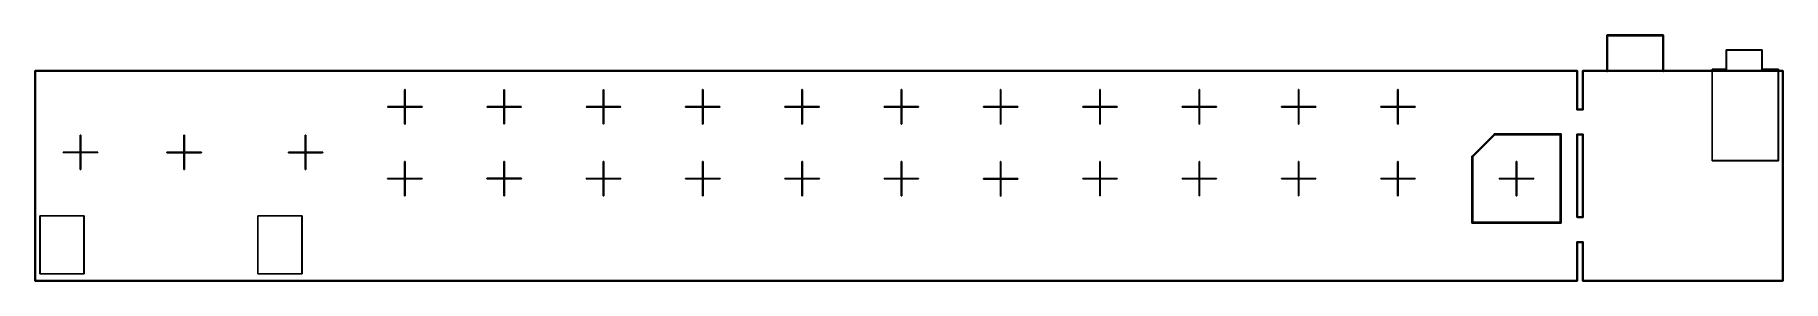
# Model space of a CAD drawing. Extents: x 12 to 329, y -96 to -51.
import ezdxf

# ---------------------------------------------------------------- set-up
doc = ezdxf.new("R2010")
doc.units = 0
doc.header["$MEASUREMENT"] = 0
doc.layers.add('BLACK', color=7, linetype='CONTINUOUS')

msp = doc.modelspace()

# ---------------------------------------------------------------- linework, layer by layer
at = {"layer": 'Black'}
for p, q in [((296.845, -51.0652), (296.846, -51.0587)), ((296.845, -57.5168), (296.845, -51.0652)), ((296.846, -51.0522), (296.848, -51.046)), ((296.846, -51.0587), (296.846, -51.0522)), ((296.848, -51.046), (296.85, -51.0395)), ((296.85, -51.0395), (296.853, -51.0339)), ((296.853, -51.0339), (296.855, -51.0277)), ((296.855, -51.0277), (296.859, -51.0227)), ((296.859, -51.0227), (296.863, -51.017)), ((296.863, -51.017), (296.868, -51.0128)), ((296.868, -51.0128), (296.872, -51.0077)), ((296.872, -51.0077), (296.877, -51.0045)), ((296.877, -51.0045), (296.882, -51.0002)), ((296.882, -51.0002), (296.889, -50.998)), ((296.889, -50.998), (296.894, -50.9947)), ((296.894, -50.9947), (296.901, -50.9936)), ((296.901, -50.9936), (296.907, -50.9913)), ((296.907, -50.9913), (296.914, -50.9913)), ((296.914, -50.9913), (296.92, -50.9902)), ((296.92, -50.9902), (307.08, -50.9902)), ((307.005, -51.1402), (296.995, -51.1402)), ((296.995, -51.1402), (296.995, -57.5168)), ((307.005, -57.5168), (307.005, -51.1402)), ((307.08, -50.9902), (307.086, -50.9913)), ((307.086, -50.9913), (307.093, -50.9913)), ((307.093, -50.9913), (307.099, -50.9936)), ((307.099, -50.9936), (307.106, -50.9947)), ((307.106, -50.9947), (307.111, -50.998)), ((307.111, -50.998), (307.118, -51.0002)), ((307.118, -51.0002), (307.123, -51.0045)), ((307.123, -51.0045), (307.128, -51.0077)), ((307.128, -51.0077), (307.132, -51.0128)), ((307.132, -51.0128), (307.137, -51.017)), ((307.137, -51.017), (307.141, -51.0227)), ((307.141, -51.0227), (307.145, -51.0277)), ((307.145, -51.0277), (307.147, -51.0339)), ((307.147, -51.0339), (307.15, -51.0395)), ((307.15, -51.0395), (307.152, -51.046)), ((307.152, -51.046), (307.154, -51.0522)), ((307.154, -51.0522), (307.154, -51.0587)), ((307.154, -51.0587), (307.155, -51.0652)), ((307.155, -51.0652), (307.155, -57.5168)), ((318.475, -53.6957), (318.476, -53.6936)), ((318.475, -53.6978), (318.475, -53.6957)), ((318.475, -53.7), (318.475, -53.6978)), ((318.475, -57.175), (318.475, -53.7)), ((318.476, -53.6936), (318.477, -53.6914)), ((318.477, -53.6914), (318.478, -53.6896)), ((318.478, -53.6875), (318.48, -53.6858)), ((318.478, -53.6896), (318.478, -53.6875)), ((318.48, -53.6858), (318.481, -53.6839)), ((318.481, -53.6839), (318.483, -53.6825)), ((318.483, -53.6825), (318.484, -53.6808)), ((318.484, -53.6808), (318.486, -53.6798)), ((318.486, -53.6798), (318.488, -53.6783)), ((318.488, -53.6783), (318.49, -53.6776)), ((318.49, -53.6776), (318.491, -53.6765)), ((318.491, -53.6765), (318.494, -53.6761)), ((318.494, -53.6761), (318.496, -53.6754)), ((318.496, -53.6754), (318.498, -53.6754)), ((318.498, -53.6754), (318.5, -53.675)), ((318.5, -53.675), (325, -53.675)), ((318.525, -53.725), (318.525, -57.2)), ((324.975, -53.725), (318.525, -53.725)), ((324.975, -57.2), (324.975, -53.725)), ((325, -53.675), (325.002, -53.6754)), ((325.002, -53.6754), (325.004, -53.6754)), ((325.004, -53.6754), (325.006, -53.6761)), ((325.006, -53.6761), (325.009, -53.6765)), ((325.009, -53.6765), (325.01, -53.6776)), ((325.01, -53.6776), (325.012, -53.6783)), ((325.012, -53.6783), (325.014, -53.6798)), ((325.014, -53.6798), (325.016, -53.6808)), ((325.016, -53.6808), (325.017, -53.6825)), ((325.017, -53.6825), (325.019, -53.6839)), ((325.019, -53.6839), (325.02, -53.6858)), ((325.02, -53.6858), (325.022, -53.6875)), ((325.022, -53.6875), (325.022, -53.6896)), ((325.022, -53.6896), (325.023, -53.6914)), ((325.023, -53.6914), (325.024, -53.6936)), ((325.024, -53.6936), (325.025, -53.6957)), ((325.025, -53.6957), (325.025, -53.6978)), ((325.025, -53.6978), (325.025, -53.7)), ((325.025, -53.7), (325.025, -57.175)), ((11.9444, -57.5011), (11.9474, -57.484)), ((11.9444, -57.5011), (11.9452, -57.4968)), ((11.9444, -95.5011), (11.9444, -57.5011)), ((11.9444, -95.5011), (11.9444, -57.5011)), ((11.9452, -57.4913), (11.9471, -57.4861)), ((11.9452, -57.4968), (11.9452, -57.4913)), ((11.9471, -57.4861), (11.9474, -57.484)), ((11.9474, -57.484), (11.9561, -57.469)), ((11.9474, -57.484), (11.9485, -57.4822)), ((11.9485, -57.4822), (11.9511, -57.475)), ((11.9511, -57.475), (11.9561, -57.4691)), ((11.9561, -57.469), (11.9694, -57.4578)), ((11.9561, -57.469), (11.9562, -57.4689)), ((11.9561, -57.4691), (11.9561, -57.469)), ((11.9562, -57.4689), (11.9623, -57.4617)), ((11.9623, -57.4617), (11.9773, -57.453)), ((11.9694, -57.4578), (11.9857, -57.4519)), ((11.9773, -57.453), (11.9944, -57.45)), ((11.9857, -57.4519), (12.0031, -57.4519)), ((11.9944, -57.45), (291.5, -57.45)), ((12.0031, -57.4519), (12.0194, -57.4578)), ((12.0194, -57.4578), (12.0327, -57.469)), ((12.0327, -57.469), (12.0414, -57.484)), ((12.0414, -57.484), (12.0444, -57.5011)), ((12.0444, -57.5011), (12.0444, -95.5011)), ((291.45, -57.55), (12.0444, -57.55)), ((12.0444, -57.55), (12.0444, -95.4511)), ((291.45, -64.5), (291.45, -57.55)), ((291.5, -57.45), (291.504, -57.4508)), ((291.504, -57.4508), (291.509, -57.4508)), ((291.509, -57.4508), (291.513, -57.4523)), ((291.513, -57.4523), (291.517, -57.453)), ((291.517, -57.453), (291.521, -57.4552)), ((291.521, -57.4552), (291.525, -57.4567)), ((291.525, -57.4567), (291.528, -57.4595)), ((291.528, -57.4595), (291.532, -57.4617)), ((291.532, -57.4617), (291.535, -57.465)), ((291.535, -57.465), (291.538, -57.4679)), ((291.538, -57.4679), (291.54, -57.4716)), ((291.54, -57.4716), (291.543, -57.475)), ((291.543, -57.475), (291.545, -57.4791)), ((291.545, -57.4791), (291.547, -57.4829)), ((291.547, -57.4829), (291.548, -57.4872)), ((291.548, -57.4872), (291.549, -57.4913)), ((291.549, -57.4913), (291.549, -57.4957)), ((291.549, -57.4957), (291.55, -57.5)), ((291.55, -57.5), (291.55, -64.45)), ((292.45, -57.5), (292.451, -57.4957)), ((292.45, -64.45), (292.45, -57.5)), ((292.451, -57.4913), (292.452, -57.4872)), ((292.451, -57.4957), (292.451, -57.4913)), ((292.452, -57.4872), (292.453, -57.4829)), ((292.453, -57.4829), (292.455, -57.4791)), ((292.455, -57.4791), (292.457, -57.475)), ((292.457, -57.475), (292.46, -57.4716)), ((292.46, -57.4716), (292.462, -57.4679)), ((292.462, -57.4679), (292.465, -57.465)), ((292.465, -57.465), (292.468, -57.4617)), ((292.468, -57.4617), (292.472, -57.4595)), ((292.472, -57.4595), (292.475, -57.4567)), ((292.475, -57.4567), (292.479, -57.4552)), ((292.479, -57.4552), (292.483, -57.453)), ((292.483, -57.453), (292.487, -57.4523)), ((292.487, -57.4523), (292.491, -57.4508)), ((292.491, -57.4508), (292.496, -57.4508)), ((292.496, -57.4508), (292.5, -57.45)), ((292.5, -57.45), (328.75, -57.45)), ((292.55, -57.55), (292.55, -64.5)), ((328.7, -57.55), (292.55, -57.55)), ((296.85, -57.5425), (296.845, -57.5168)), ((296.863, -57.565), (296.85, -57.5425)), ((296.882, -57.5818), (296.863, -57.565)), ((296.907, -57.5907), (296.882, -57.5818)), ((296.933, -57.5907), (296.907, -57.5907)), ((296.957, -57.5818), (296.933, -57.5907)), ((296.977, -57.565), (296.957, -57.5818)), ((296.99, -57.5425), (296.977, -57.565)), ((296.995, -57.5168), (296.99, -57.5425)), ((307.01, -57.5425), (307.005, -57.5168)), ((307.023, -57.565), (307.01, -57.5425)), ((307.042, -57.5818), (307.023, -57.565)), ((307.067, -57.5907), (307.042, -57.5818)), ((307.093, -57.5907), (307.067, -57.5907)), ((307.118, -57.5818), (307.093, -57.5907)), ((307.137, -57.565), (307.118, -57.5818)), ((307.15, -57.5425), (307.137, -57.565)), ((307.155, -57.5168), (307.15, -57.5425)), ((315.925, -57.1957), (315.926, -57.1936)), ((315.925, -57.1978), (315.925, -57.1957)), ((315.925, -57.2), (315.925, -57.1978)), ((315.925, -73.75), (315.925, -57.2)), ((315.926, -57.1936), (315.927, -57.1914)), ((315.927, -57.1914), (315.928, -57.1896)), ((315.928, -57.1875), (315.93, -57.1858)), ((315.928, -57.1896), (315.928, -57.1875)), ((315.93, -57.1858), (315.931, -57.1839)), ((315.931, -57.1839), (315.933, -57.1825)), ((315.933, -57.1825), (315.934, -57.1808)), ((315.934, -57.1808), (315.936, -57.1798)), ((315.936, -57.1798), (315.938, -57.1783)), ((315.938, -57.1783), (315.94, -57.1776)), ((315.94, -57.1776), (315.941, -57.1765)), ((315.941, -57.1765), (315.944, -57.1761)), ((315.944, -57.1761), (315.946, -57.1754)), ((315.946, -57.1754), (315.948, -57.1754)), ((315.948, -57.1754), (315.95, -57.175)), ((315.95, -57.175), (318.475, -57.175)), ((318.5, -57.225), (315.975, -57.225)), ((315.975, -57.225), (315.975, -73.725)), ((318.502, -57.2246), (318.5, -57.225)), ((318.504, -57.2246), (318.502, -57.2246)), ((318.506, -57.2239), (318.504, -57.2246)), ((318.509, -57.2235), (318.506, -57.2239)), ((318.51, -57.2224), (318.509, -57.2235)), ((318.512, -57.2217), (318.51, -57.2224)), ((318.514, -57.2202), (318.512, -57.2217)), ((318.516, -57.2192), (318.514, -57.2202)), ((318.517, -57.2175), (318.516, -57.2192)), ((318.519, -57.2161), (318.517, -57.2175)), ((318.52, -57.2142), (318.519, -57.2161)), ((318.522, -57.2125), (318.52, -57.2142)), ((318.523, -57.2086), (318.522, -57.2104)), ((318.522, -57.2104), (318.522, -57.2125)), ((318.524, -57.2064), (318.523, -57.2086)), ((318.525, -57.2043), (318.524, -57.2064)), ((318.525, -57.2), (318.525, -57.2022)), ((318.525, -57.2022), (318.525, -57.2043)), ((324.975, -57.2022), (324.975, -57.2)), ((324.975, -57.2043), (324.975, -57.2022)), ((324.976, -57.2064), (324.975, -57.2043)), ((324.977, -57.2086), (324.976, -57.2064)), ((324.978, -57.2104), (324.977, -57.2086)), ((324.978, -57.2125), (324.978, -57.2104)), ((324.98, -57.2142), (324.978, -57.2125)), ((324.981, -57.2161), (324.98, -57.2142)), ((324.983, -57.2175), (324.981, -57.2161)), ((324.984, -57.2192), (324.983, -57.2175)), ((324.986, -57.2202), (324.984, -57.2192)), ((324.988, -57.2217), (324.986, -57.2202)), ((324.99, -57.2224), (324.988, -57.2217)), ((324.991, -57.2235), (324.99, -57.2224)), ((324.994, -57.2239), (324.991, -57.2235)), ((324.996, -57.2246), (324.994, -57.2239)), ((324.998, -57.2246), (324.996, -57.2246)), ((325, -57.225), (324.998, -57.2246)), ((327.925, -57.225), (325, -57.225)), ((325.025, -57.175), (327.95, -57.175)), ((327.925, -73.725), (327.925, -57.225)), ((327.95, -57.175), (327.952, -57.1754)), ((327.952, -57.1754), (327.954, -57.1754)), ((327.954, -57.1754), (327.956, -57.1761)), ((327.956, -57.1761), (327.959, -57.1765)), ((327.959, -57.1765), (327.96, -57.1776)), ((327.96, -57.1776), (327.962, -57.1783)), ((327.962, -57.1783), (327.964, -57.1798)), ((327.964, -57.1798), (327.966, -57.1808)), ((327.966, -57.1808), (327.967, -57.1825)), ((327.967, -57.1825), (327.969, -57.1839)), ((327.969, -57.1839), (327.97, -57.1858)), ((327.97, -57.1858), (327.972, -57.1875)), ((327.972, -57.1875), (327.972, -57.1896)), ((327.972, -57.1896), (327.973, -57.1914)), ((327.973, -57.1914), (327.974, -57.1936)), ((327.974, -57.1936), (327.975, -57.1957)), ((327.975, -57.1957), (327.975, -57.1978)), ((327.975, -57.1978), (327.975, -57.2)), ((327.975, -57.2), (327.975, -73.75)), ((328.7, -95.45), (328.7, -57.55)), ((328.75, -57.45), (328.754, -57.4508)), ((328.754, -57.4508), (328.759, -57.4508)), ((328.759, -57.4508), (328.763, -57.4523)), ((328.763, -57.4523), (328.767, -57.453)), ((328.767, -57.453), (328.771, -57.4552)), ((328.771, -57.4552), (328.775, -57.4567)), ((328.775, -57.4567), (328.778, -57.4595)), ((328.778, -57.4595), (328.782, -57.4617)), ((328.782, -57.4617), (328.785, -57.465)), ((328.785, -57.465), (328.788, -57.4679)), ((328.788, -57.4679), (328.79, -57.4716)), ((328.79, -57.4716), (328.793, -57.475)), ((328.793, -57.475), (328.795, -57.4791)), ((328.795, -57.4791), (328.797, -57.4829)), ((328.797, -57.4829), (328.798, -57.4872)), ((328.798, -57.4872), (328.799, -57.4913)), ((328.799, -57.4913), (328.799, -57.4957)), ((328.799, -57.4957), (328.8, -57.5)), ((328.8, -57.5), (328.8, -95.5)), ((78.9462, -60.9268), (78.9492, -60.9097)), ((78.9462, -63.9518), (78.9462, -60.9268)), ((78.9492, -60.9097), (78.9579, -60.8947)), ((78.9579, -60.8947), (78.9712, -60.8835)), ((78.9712, -60.8835), (78.9875, -60.8776)), ((78.9875, -60.8776), (79.0049, -60.8776)), ((79.0049, -60.8776), (79.0212, -60.8835)), ((79.0212, -60.8835), (79.0345, -60.8947)), ((79.0345, -60.8947), (79.0432, -60.9097)), ((79.0432, -60.9097), (79.0462, -60.9268)), ((79.0462, -60.9268), (79.0462, -63.9518)), ((96.9462, -60.9268), (96.9492, -60.9097)), ((96.9462, -63.9518), (96.9462, -60.9268)), ((96.9492, -60.9097), (96.9579, -60.8947)), ((96.9579, -60.8947), (96.9712, -60.8835)), ((96.9712, -60.8835), (96.9875, -60.8776)), ((96.9875, -60.8776), (97.0049, -60.8776)), ((97.0049, -60.8776), (97.0212, -60.8835)), ((97.0212, -60.8835), (97.0345, -60.8947)), ((97.0345, -60.8947), (97.0432, -60.9097)), ((97.0432, -60.9097), (97.0462, -60.9268)), ((97.0462, -60.9268), (97.0462, -63.9518)), ((114.946, -60.9268), (114.949, -60.9097)), ((114.946, -63.9518), (114.946, -60.9268)), ((114.949, -60.9097), (114.958, -60.8947)), ((114.958, -60.8947), (114.971, -60.8835)), ((114.971, -60.8835), (114.988, -60.8776)), ((114.988, -60.8776), (115.005, -60.8776)), ((115.005, -60.8776), (115.021, -60.8835)), ((115.021, -60.8835), (115.035, -60.8947)), ((115.035, -60.8947), (115.043, -60.9097)), ((115.043, -60.9097), (115.046, -60.9268)), ((115.046, -60.9268), (115.046, -63.9518)), ((132.946, -60.9268), (132.949, -60.9097)), ((132.946, -63.9518), (132.946, -60.9268)), ((132.949, -60.9097), (132.958, -60.8947)), ((132.958, -60.8947), (132.971, -60.8835)), ((132.971, -60.8835), (132.988, -60.8776)), ((132.988, -60.8776), (133.005, -60.8776)), ((133.005, -60.8776), (133.021, -60.8835)), ((133.021, -60.8835), (133.035, -60.8947)), ((133.035, -60.8947), (133.043, -60.9097)), ((133.043, -60.9097), (133.046, -60.9268)), ((133.046, -60.9268), (133.046, -63.9518)), ((150.946, -60.9268), (150.949, -60.9097)), ((150.946, -63.9518), (150.946, -60.9268)), ((150.949, -60.9097), (150.958, -60.8947)), ((150.958, -60.8947), (150.971, -60.8835)), ((150.971, -60.8835), (150.988, -60.8776)), ((150.988, -60.8776), (151.005, -60.8776)), ((151.005, -60.8776), (151.021, -60.8835)), ((151.021, -60.8835), (151.035, -60.8947)), ((151.035, -60.8947), (151.043, -60.9097)), ((151.043, -60.9097), (151.046, -60.9268)), ((151.046, -60.9268), (151.046, -63.9518)), ((168.946, -60.9268), (168.949, -60.9097)), ((168.946, -63.9518), (168.946, -60.9268)), ((168.949, -60.9097), (168.958, -60.8947)), ((168.958, -60.8947), (168.971, -60.8835)), ((168.971, -60.8835), (168.988, -60.8776)), ((168.988, -60.8776), (169.005, -60.8776)), ((169.005, -60.8776), (169.021, -60.8835)), ((169.021, -60.8835), (169.035, -60.8947)), ((169.035, -60.8947), (169.043, -60.9097)), ((169.043, -60.9097), (169.046, -60.9268)), ((169.046, -60.9268), (169.046, -63.9518)), ((186.946, -60.9268), (186.949, -60.9097)), ((186.946, -63.9518), (186.946, -60.9268)), ((186.949, -60.9097), (186.958, -60.8947)), ((186.958, -60.8947), (186.971, -60.8835)), ((186.971, -60.8835), (186.988, -60.8776)), ((186.988, -60.8776), (187.005, -60.8776)), ((187.005, -60.8776), (187.021, -60.8835)), ((187.021, -60.8835), (187.035, -60.8947)), ((187.035, -60.8947), (187.043, -60.9097)), ((187.043, -60.9097), (187.046, -60.9268)), ((187.046, -60.9268), (187.046, -63.9518)), ((204.946, -60.9268), (204.949, -60.9097)), ((204.946, -63.9518), (204.946, -60.9268)), ((204.949, -60.9097), (204.958, -60.8947)), ((204.958, -60.8947), (204.971, -60.8835)), ((204.971, -60.8835), (204.988, -60.8776)), ((204.988, -60.8776), (205.005, -60.8776)), ((205.005, -60.8776), (205.021, -60.8835)), ((205.021, -60.8835), (205.035, -60.8947)), ((205.035, -60.8947), (205.043, -60.9097)), ((205.043, -60.9097), (205.046, -60.9268)), ((205.046, -60.9268), (205.046, -63.9518)), ((222.946, -60.9268), (222.949, -60.9097)), ((222.946, -63.9518), (222.946, -60.9268)), ((222.949, -60.9097), (222.958, -60.8947)), ((222.958, -60.8947), (222.971, -60.8835)), ((222.971, -60.8835), (222.988, -60.8776)), ((222.988, -60.8776), (223.005, -60.8776)), ((223.005, -60.8776), (223.021, -60.8835)), ((223.021, -60.8835), (223.035, -60.8947)), ((223.035, -60.8947), (223.043, -60.9097)), ((223.043, -60.9097), (223.046, -60.9268)), ((223.046, -60.9268), (223.046, -63.9518)), ((240.946, -60.9268), (240.949, -60.9097)), ((240.946, -63.9518), (240.946, -60.9268)), ((240.949, -60.9097), (240.958, -60.8947)), ((240.958, -60.8947), (240.971, -60.8835)), ((240.971, -60.8835), (240.988, -60.8776)), ((240.988, -60.8776), (241.005, -60.8776)), ((241.005, -60.8776), (241.021, -60.8835)), ((241.021, -60.8835), (241.035, -60.8947)), ((241.035, -60.8947), (241.043, -60.9097)), ((241.043, -60.9097), (241.046, -60.9268)), ((241.046, -60.9268), (241.046, -63.9518)), ((258.946, -60.9268), (258.949, -60.9097)), ((258.946, -63.9518), (258.946, -60.9268)), ((258.949, -60.9097), (258.958, -60.8947)), ((258.958, -60.8947), (258.971, -60.8835)), ((258.971, -60.8835), (258.988, -60.8776)), ((258.988, -60.8776), (259.005, -60.8776)), ((259.005, -60.8776), (259.021, -60.8835)), ((259.021, -60.8835), (259.035, -60.8947)), ((259.035, -60.8947), (259.043, -60.9097)), ((259.043, -60.9097), (259.046, -60.9268)), ((259.046, -60.9268), (259.046, -63.9518)), ((75.872, -63.9931), (75.8779, -63.9768)), ((75.872, -64.0105), (75.872, -63.9931)), ((75.8779, -64.0268), (75.872, -64.0105)), ((75.8779, -63.9768), (75.8891, -63.9635)), ((75.8891, -64.0401), (75.8779, -64.0268)), ((75.8891, -63.9635), (75.9041, -63.9548)), ((75.9041, -64.0488), (75.8891, -64.0401)), ((75.9041, -63.9548), (75.9212, -63.9518)), ((75.9212, -64.0518), (75.9041, -64.0488)), ((75.9212, -63.9518), (78.9462, -63.9518)), ((78.9462, -64.0518), (75.9212, -64.0518)), ((78.9462, -67.0768), (78.9462, -64.0518)), ((79.0462, -63.9518), (82.0712, -63.9518)), ((82.0712, -64.0518), (79.0462, -64.0518)), ((79.0462, -64.0518), (79.0462, -67.0768)), ((82.0712, -63.9518), (82.0883, -63.9548)), ((82.0883, -64.0488), (82.0712, -64.0518)), ((82.0883, -63.9548), (82.1034, -63.9635)), ((82.1034, -64.0401), (82.0883, -64.0488)), ((82.1034, -63.9635), (82.1145, -63.9768)), ((82.1145, -64.0268), (82.1034, -64.0401)), ((82.1145, -63.9768), (82.1205, -63.9931)), ((82.1205, -64.0105), (82.1145, -64.0268)), ((82.1205, -63.9931), (82.1205, -64.0105)), ((93.872, -63.9931), (93.8779, -63.9768)), ((93.872, -64.0105), (93.872, -63.9931)), ((93.8779, -64.0268), (93.872, -64.0105)), ((93.8779, -63.9768), (93.8891, -63.9635)), ((93.8891, -64.0401), (93.8779, -64.0268)), ((93.8891, -63.9635), (93.9041, -63.9548)), ((93.9041, -64.0488), (93.8891, -64.0401)), ((93.9041, -63.9548), (93.9212, -63.9518)), ((93.9212, -64.0518), (93.9041, -64.0488)), ((93.9212, -63.9518), (96.9462, -63.9518)), ((96.9462, -64.0518), (93.9212, -64.0518)), ((96.9462, -67.0768), (96.9462, -64.0518)), ((97.0462, -63.9518), (100.071, -63.9518)), ((100.071, -64.0518), (97.0462, -64.0518)), ((97.0462, -64.0518), (97.0462, -67.0768)), ((100.071, -63.9518), (100.088, -63.9548)), ((100.088, -64.0488), (100.071, -64.0518)), ((100.088, -63.9548), (100.103, -63.9635)), ((100.103, -64.0401), (100.088, -64.0488)), ((100.103, -63.9635), (100.115, -63.9768)), ((100.115, -64.0268), (100.103, -64.0401)), ((100.115, -63.9768), (100.12, -63.9931)), ((100.12, -64.0105), (100.115, -64.0268)), ((100.12, -63.9931), (100.12, -64.0105)), ((111.872, -63.9931), (111.878, -63.9768)), ((111.872, -64.0105), (111.872, -63.9931)), ((111.878, -64.0268), (111.872, -64.0105)), ((111.878, -63.9768), (111.889, -63.9635)), ((111.889, -64.0401), (111.878, -64.0268)), ((111.889, -63.9635), (111.904, -63.9548)), ((111.904, -64.0488), (111.889, -64.0401)), ((111.904, -63.9548), (111.921, -63.9518)), ((111.921, -64.0518), (111.904, -64.0488)), ((111.921, -63.9518), (114.946, -63.9518)), ((114.946, -64.0518), (111.921, -64.0518)), ((114.946, -67.0768), (114.946, -64.0518)), ((115.046, -63.9518), (118.071, -63.9518)), ((118.071, -64.0518), (115.046, -64.0518)), ((115.046, -64.0518), (115.046, -67.0768)), ((118.071, -63.9518), (118.088, -63.9548)), ((118.088, -64.0488), (118.071, -64.0518)), ((118.088, -63.9548), (118.103, -63.9635)), ((118.103, -64.0401), (118.088, -64.0488)), ((118.103, -63.9635), (118.115, -63.9768)), ((118.115, -64.0268), (118.103, -64.0401)), ((118.115, -63.9768), (118.12, -63.9931)), ((118.12, -64.0105), (118.115, -64.0268)), ((118.12, -63.9931), (118.12, -64.0105)), ((129.872, -63.9931), (129.878, -63.9768)), ((129.872, -64.0105), (129.872, -63.9931)), ((129.878, -64.0268), (129.872, -64.0105)), ((129.878, -63.9768), (129.889, -63.9635)), ((129.889, -64.0401), (129.878, -64.0268)), ((129.889, -63.9635), (129.904, -63.9548)), ((129.904, -64.0488), (129.889, -64.0401)), ((129.904, -63.9548), (129.921, -63.9518)), ((129.921, -64.0518), (129.904, -64.0488)), ((129.921, -63.9518), (132.946, -63.9518)), ((132.946, -64.0518), (129.921, -64.0518)), ((132.946, -67.0768), (132.946, -64.0518)), ((133.046, -63.9518), (136.071, -63.9518)), ((136.071, -64.0518), (133.046, -64.0518)), ((133.046, -64.0518), (133.046, -67.0768)), ((136.071, -63.9518), (136.088, -63.9548)), ((136.088, -64.0488), (136.071, -64.0518)), ((136.088, -63.9548), (136.103, -63.9635)), ((136.103, -64.0401), (136.088, -64.0488)), ((136.103, -63.9635), (136.115, -63.9768)), ((136.115, -64.0268), (136.103, -64.0401)), ((136.115, -63.9768), (136.12, -63.9931)), ((136.12, -64.0105), (136.115, -64.0268)), ((136.12, -63.9931), (136.12, -64.0105)), ((147.872, -63.9931), (147.878, -63.9768)), ((147.872, -64.0105), (147.872, -63.9931)), ((147.878, -64.0268), (147.872, -64.0105)), ((147.878, -63.9768), (147.889, -63.9635)), ((147.889, -64.0401), (147.878, -64.0268)), ((147.889, -63.9635), (147.904, -63.9548)), ((147.904, -64.0488), (147.889, -64.0401)), ((147.904, -63.9548), (147.921, -63.9518)), ((147.921, -64.0518), (147.904, -64.0488)), ((147.921, -63.9518), (150.946, -63.9518)), ((150.946, -64.0518), (147.921, -64.0518)), ((150.946, -67.0768), (150.946, -64.0518)), ((151.046, -63.9518), (154.071, -63.9518)), ((154.071, -64.0518), (151.046, -64.0518)), ((151.046, -64.0518), (151.046, -67.0768)), ((154.071, -63.9518), (154.088, -63.9548)), ((154.088, -64.0488), (154.071, -64.0518)), ((154.088, -63.9548), (154.103, -63.9635)), ((154.103, -64.0401), (154.088, -64.0488)), ((154.103, -63.9635), (154.115, -63.9768)), ((154.115, -64.0268), (154.103, -64.0401)), ((154.115, -63.9768), (154.12, -63.9931)), ((154.12, -64.0105), (154.115, -64.0268)), ((154.12, -63.9931), (154.12, -64.0105)), ((165.872, -63.9931), (165.878, -63.9768)), ((165.872, -64.0105), (165.872, -63.9931)), ((165.878, -64.0268), (165.872, -64.0105)), ((165.878, -63.9768), (165.889, -63.9635)), ((165.889, -64.0401), (165.878, -64.0268)), ((165.889, -63.9635), (165.904, -63.9548)), ((165.904, -64.0488), (165.889, -64.0401)), ((165.904, -63.9548), (165.921, -63.9518)), ((165.921, -64.0518), (165.904, -64.0488)), ((165.921, -63.9518), (168.946, -63.9518)), ((168.946, -64.0518), (165.921, -64.0518)), ((168.946, -67.0768), (168.946, -64.0518)), ((169.046, -63.9518), (172.071, -63.9518)), ((172.071, -64.0518), (169.046, -64.0518)), ((169.046, -64.0518), (169.046, -67.0768)), ((172.071, -63.9518), (172.088, -63.9548)), ((172.088, -64.0488), (172.071, -64.0518)), ((172.088, -63.9548), (172.103, -63.9635)), ((172.103, -64.0401), (172.088, -64.0488)), ((172.103, -63.9635), (172.115, -63.9768)), ((172.115, -64.0268), (172.103, -64.0401)), ((172.115, -63.9768), (172.12, -63.9931)), ((172.12, -64.0105), (172.115, -64.0268)), ((172.12, -63.9931), (172.12, -64.0105)), ((183.872, -63.9931), (183.878, -63.9768)), ((183.872, -64.0105), (183.872, -63.9931)), ((183.878, -64.0268), (183.872, -64.0105)), ((183.878, -63.9768), (183.889, -63.9635)), ((183.889, -64.0401), (183.878, -64.0268)), ((183.889, -63.9635), (183.904, -63.9548)), ((183.904, -64.0488), (183.889, -64.0401)), ((183.904, -63.9548), (183.921, -63.9518)), ((183.921, -64.0518), (183.904, -64.0488)), ((183.921, -63.9518), (186.946, -63.9518)), ((186.946, -64.0518), (183.921, -64.0518)), ((186.946, -67.0768), (186.946, -64.0518)), ((187.046, -63.9518), (190.071, -63.9518)), ((190.071, -64.0518), (187.046, -64.0518)), ((187.046, -64.0518), (187.046, -67.0768)), ((190.071, -63.9518), (190.088, -63.9548)), ((190.088, -64.0488), (190.071, -64.0518)), ((190.088, -63.9548), (190.103, -63.9635)), ((190.103, -64.0401), (190.088, -64.0488)), ((190.103, -63.9635), (190.115, -63.9768)), ((190.115, -64.0268), (190.103, -64.0401)), ((190.115, -63.9768), (190.12, -63.9931)), ((190.12, -64.0105), (190.115, -64.0268)), ((190.12, -63.9931), (190.12, -64.0105)), ((201.872, -63.9931), (201.878, -63.9768)), ((201.872, -64.0105), (201.872, -63.9931)), ((201.878, -64.0268), (201.872, -64.0105)), ((201.878, -63.9768), (201.889, -63.9635)), ((201.889, -64.0401), (201.878, -64.0268)), ((201.889, -63.9635), (201.904, -63.9548)), ((201.904, -64.0488), (201.889, -64.0401)), ((201.904, -63.9548), (201.921, -63.9518)), ((201.921, -64.0518), (201.904, -64.0488)), ((201.921, -63.9518), (204.946, -63.9518)), ((204.946, -64.0518), (201.921, -64.0518)), ((204.946, -67.0768), (204.946, -64.0518)), ((205.046, -63.9518), (208.071, -63.9518)), ((208.071, -64.0518), (205.046, -64.0518)), ((205.046, -64.0518), (205.046, -67.0768)), ((208.071, -63.9518), (208.088, -63.9548)), ((208.088, -64.0488), (208.071, -64.0518)), ((208.088, -63.9548), (208.103, -63.9635)), ((208.103, -64.0401), (208.088, -64.0488)), ((208.103, -63.9635), (208.115, -63.9768)), ((208.115, -64.0268), (208.103, -64.0401)), ((208.115, -63.9768), (208.12, -63.9931)), ((208.12, -64.0105), (208.115, -64.0268)), ((208.12, -63.9931), (208.12, -64.0105)), ((219.872, -63.9931), (219.878, -63.9768)), ((219.872, -64.0105), (219.872, -63.9931)), ((219.878, -64.0268), (219.872, -64.0105)), ((219.878, -63.9768), (219.889, -63.9635)), ((219.889, -64.0401), (219.878, -64.0268)), ((219.889, -63.9635), (219.904, -63.9548)), ((219.904, -64.0488), (219.889, -64.0401)), ((219.904, -63.9548), (219.921, -63.9518)), ((219.921, -64.0518), (219.904, -64.0488)), ((219.921, -63.9518), (222.946, -63.9518)), ((222.946, -64.0518), (219.921, -64.0518)), ((222.946, -67.0768), (222.946, -64.0518)), ((223.046, -63.9518), (226.071, -63.9518)), ((226.071, -64.0518), (223.046, -64.0518)), ((223.046, -64.0518), (223.046, -67.0768)), ((226.071, -63.9518), (226.088, -63.9548)), ((226.088, -64.0488), (226.071, -64.0518)), ((226.088, -63.9548), (226.103, -63.9635)), ((226.103, -64.0401), (226.088, -64.0488)), ((226.103, -63.9635), (226.115, -63.9768)), ((226.115, -64.0268), (226.103, -64.0401)), ((226.115, -63.9768), (226.12, -63.9931)), ((226.12, -64.0105), (226.115, -64.0268)), ((226.12, -63.9931), (226.12, -64.0105)), ((237.872, -63.9931), (237.878, -63.9768)), ((237.872, -64.0105), (237.872, -63.9931)), ((237.878, -64.0268), (237.872, -64.0105)), ((237.878, -63.9768), (237.889, -63.9635)), ((237.889, -64.0401), (237.878, -64.0268)), ((237.889, -63.9635), (237.904, -63.9548)), ((237.904, -64.0488), (237.889, -64.0401)), ((237.904, -63.9548), (237.921, -63.9518)), ((237.921, -64.0518), (237.904, -64.0488)), ((237.921, -63.9518), (240.946, -63.9518)), ((240.946, -64.0518), (237.921, -64.0518)), ((240.946, -67.0768), (240.946, -64.0518)), ((241.046, -63.9518), (244.071, -63.9518)), ((244.071, -64.0518), (241.046, -64.0518)), ((241.046, -64.0518), (241.046, -67.0768)), ((244.071, -63.9518), (244.088, -63.9548)), ((244.088, -64.0488), (244.071, -64.0518)), ((244.088, -63.9548), (244.103, -63.9635)), ((244.103, -64.0401), (244.088, -64.0488)), ((244.103, -63.9635), (244.115, -63.9768)), ((244.115, -64.0268), (244.103, -64.0401)), ((244.115, -63.9768), (244.12, -63.9931)), ((244.12, -64.0105), (244.115, -64.0268)), ((244.12, -63.9931), (244.12, -64.0105)), ((255.872, -63.9931), (255.878, -63.9768)), ((255.872, -64.0105), (255.872, -63.9931)), ((255.878, -64.0268), (255.872, -64.0105)), ((255.878, -63.9768), (255.889, -63.9635)), ((255.889, -64.0401), (255.878, -64.0268)), ((255.889, -63.9635), (255.904, -63.9548)), ((255.904, -64.0488), (255.889, -64.0401)), ((255.904, -63.9548), (255.921, -63.9518)), ((255.921, -64.0518), (255.904, -64.0488)), ((255.921, -63.9518), (258.946, -63.9518)), ((258.946, -64.0518), (255.921, -64.0518)), ((258.946, -67.0768), (258.946, -64.0518)), ((259.046, -63.9518), (262.071, -63.9518)), ((262.071, -64.0518), (259.046, -64.0518)), ((259.046, -64.0518), (259.046, -67.0768)), ((262.071, -63.9518), (262.088, -63.9548)), ((262.088, -64.0488), (262.071, -64.0518)), ((262.088, -63.9548), (262.103, -63.9635)), ((262.103, -64.0401), (262.088, -64.0488)), ((262.103, -63.9635), (262.115, -63.9768)), ((262.115, -64.0268), (262.103, -64.0401)), ((262.115, -63.9768), (262.12, -63.9931)), ((262.12, -64.0105), (262.115, -64.0268)), ((262.12, -63.9931), (262.12, -64.0105)), ((291.451, -64.5043), (291.45, -64.5)), ((291.451, -64.5087), (291.451, -64.5043)), ((291.452, -64.5128), (291.451, -64.5087)), ((291.453, -64.5171), (291.452, -64.5128)), ((291.455, -64.5209), (291.453, -64.5171)), ((291.457, -64.525), (291.455, -64.5209)), ((291.46, -64.5284), (291.457, -64.525)), ((291.462, -64.5321), (291.46, -64.5284)), ((291.465, -64.535), (291.462, -64.5321)), ((291.468, -64.5383), (291.465, -64.535)), ((291.472, -64.5405), (291.468, -64.5383)), ((291.475, -64.5433), (291.472, -64.5405)), ((291.479, -64.5448), (291.475, -64.5433)), ((291.483, -64.547), (291.479, -64.5448)), ((291.487, -64.5477), (291.483, -64.547)), ((291.491, -64.5492), (291.487, -64.5477)), ((291.496, -64.5492), (291.491, -64.5492)), ((291.5, -64.55), (291.496, -64.5492)), ((292.5, -64.55), (291.5, -64.55)), ((291.55, -64.45), (292.45, -64.45)), ((292.504, -64.5492), (292.5, -64.55)), ((292.509, -64.5492), (292.504, -64.5492)), ((292.513, -64.5477), (292.509, -64.5492)), ((292.517, -64.547), (292.513, -64.5477)), ((292.521, -64.5448), (292.517, -64.547)), ((292.525, -64.5433), (292.521, -64.5448)), ((292.528, -64.5405), (292.525, -64.5433)), ((292.532, -64.5383), (292.528, -64.5405)), ((292.535, -64.535), (292.532, -64.5383)), ((292.538, -64.5321), (292.535, -64.535)), ((292.54, -64.5284), (292.538, -64.5321)), ((292.543, -64.525), (292.54, -64.5284)), ((292.545, -64.5209), (292.543, -64.525)), ((292.547, -64.5171), (292.545, -64.5209)), ((292.548, -64.5128), (292.547, -64.5171)), ((292.549, -64.5087), (292.548, -64.5128)), ((292.55, -64.5), (292.549, -64.5043)), ((292.549, -64.5043), (292.549, -64.5087)), ((20.1501, -69.1761), (20.1531, -69.159)), ((20.1501, -72.2011), (20.1501, -69.1761)), ((20.1531, -69.159), (20.1618, -69.144)), ((20.1618, -69.144), (20.1751, -69.1328)), ((20.1751, -69.1328), (20.1914, -69.1269)), ((20.1914, -69.1269), (20.2088, -69.1269)), ((20.2088, -69.1269), (20.2251, -69.1328)), ((20.2251, -69.1328), (20.2384, -69.144)), ((20.2384, -69.144), (20.2471, -69.159)), ((20.2471, -69.159), (20.2501, -69.1761)), ((20.2501, -69.1761), (20.2501, -72.2011)), ((38.9445, -69.1809), (38.9475, -69.1638)), ((38.9445, -72.2059), (38.9445, -69.1809)), ((38.9475, -69.1638), (38.9562, -69.1488)), ((38.9562, -69.1488), (38.9695, -69.1376)), ((38.9695, -69.1376), (38.9858, -69.1317)), ((38.9858, -69.1317), (39.0031, -69.1317)), ((39.0031, -69.1317), (39.0195, -69.1376)), ((39.0195, -69.1376), (39.0328, -69.1488)), ((39.0328, -69.1488), (39.0414, -69.1638)), ((39.0414, -69.1638), (39.0445, -69.1809)), ((39.0445, -69.1809), (39.0445, -72.2059)), ((60.9462, -69.1809), (60.9492, -69.1638)), ((60.9462, -72.2059), (60.9462, -69.1809)), ((60.9492, -69.1638), (60.9579, -69.1488)), ((60.9579, -69.1488), (60.9712, -69.1376)), ((60.9712, -69.1376), (60.9875, -69.1317)), ((60.9875, -69.1317), (61.0048, -69.1317)), ((61.0048, -69.1317), (61.0212, -69.1376)), ((61.0212, -69.1376), (61.0345, -69.1488)), ((61.0345, -69.1488), (61.0431, -69.1638)), ((61.0431, -69.1638), (61.0462, -69.1809)), ((61.0462, -69.1809), (61.0462, -72.2059)), ((78.9492, -67.0939), (78.9462, -67.0768)), ((78.9579, -67.109), (78.9492, -67.0939)), ((78.9712, -67.1201), (78.9579, -67.109)), ((78.9875, -67.1261), (78.9712, -67.1201)), ((79.0049, -67.1261), (78.9875, -67.1261)), ((79.0212, -67.1201), (79.0049, -67.1261)), ((79.0345, -67.109), (79.0212, -67.1201)), ((79.0432, -67.0939), (79.0345, -67.109)), ((79.0462, -67.0768), (79.0432, -67.0939)), ((96.9492, -67.0939), (96.9462, -67.0768)), ((96.9579, -67.109), (96.9492, -67.0939)), ((96.9712, -67.1201), (96.9579, -67.109)), ((96.9875, -67.1261), (96.9712, -67.1201)), ((97.0049, -67.1261), (96.9875, -67.1261)), ((97.0212, -67.1201), (97.0049, -67.1261)), ((97.0345, -67.109), (97.0212, -67.1201)), ((97.0432, -67.0939), (97.0345, -67.109)), ((97.0462, -67.0768), (97.0432, -67.0939)), ((114.949, -67.0939), (114.946, -67.0768)), ((114.958, -67.109), (114.949, -67.0939)), ((114.971, -67.1201), (114.958, -67.109)), ((114.988, -67.1261), (114.971, -67.1201)), ((115.005, -67.1261), (114.988, -67.1261)), ((115.021, -67.1201), (115.005, -67.1261)), ((115.035, -67.109), (115.021, -67.1201)), ((115.043, -67.0939), (115.035, -67.109)), ((115.046, -67.0768), (115.043, -67.0939)), ((132.949, -67.0939), (132.946, -67.0768)), ((132.958, -67.109), (132.949, -67.0939)), ((132.971, -67.1201), (132.958, -67.109)), ((132.988, -67.1261), (132.971, -67.1201)), ((133.005, -67.1261), (132.988, -67.1261)), ((133.021, -67.1201), (133.005, -67.1261)), ((133.035, -67.109), (133.021, -67.1201)), ((133.043, -67.0939), (133.035, -67.109)), ((133.046, -67.0768), (133.043, -67.0939)), ((150.949, -67.0939), (150.946, -67.0768)), ((150.958, -67.109), (150.949, -67.0939)), ((150.971, -67.1201), (150.958, -67.109)), ((150.988, -67.1261), (150.971, -67.1201)), ((151.005, -67.1261), (150.988, -67.1261)), ((151.021, -67.1201), (151.005, -67.1261)), ((151.035, -67.109), (151.021, -67.1201)), ((151.043, -67.0939), (151.035, -67.109)), ((151.046, -67.0768), (151.043, -67.0939)), ((168.949, -67.0939), (168.946, -67.0768)), ((168.958, -67.109), (168.949, -67.0939)), ((168.971, -67.1201), (168.958, -67.109)), ((168.988, -67.1261), (168.971, -67.1201)), ((169.005, -67.1261), (168.988, -67.1261)), ((169.021, -67.1201), (169.005, -67.1261)), ((169.035, -67.109), (169.021, -67.1201)), ((169.043, -67.0939), (169.035, -67.109)), ((169.046, -67.0768), (169.043, -67.0939)), ((186.949, -67.0939), (186.946, -67.0768)), ((186.958, -67.109), (186.949, -67.0939)), ((186.971, -67.1201), (186.958, -67.109)), ((186.988, -67.1261), (186.971, -67.1201)), ((187.005, -67.1261), (186.988, -67.1261)), ((187.021, -67.1201), (187.005, -67.1261)), ((187.035, -67.109), (187.021, -67.1201)), ((187.043, -67.0939), (187.035, -67.109)), ((187.046, -67.0768), (187.043, -67.0939)), ((204.949, -67.0939), (204.946, -67.0768)), ((204.958, -67.109), (204.949, -67.0939)), ((204.971, -67.1201), (204.958, -67.109)), ((204.988, -67.1261), (204.971, -67.1201)), ((205.005, -67.1261), (204.988, -67.1261)), ((205.021, -67.1201), (205.005, -67.1261)), ((205.035, -67.109), (205.021, -67.1201)), ((205.043, -67.0939), (205.035, -67.109)), ((205.046, -67.0768), (205.043, -67.0939)), ((222.949, -67.0939), (222.946, -67.0768)), ((222.958, -67.109), (222.949, -67.0939)), ((222.971, -67.1201), (222.958, -67.109)), ((222.988, -67.1261), (222.971, -67.1201)), ((223.005, -67.1261), (222.988, -67.1261)), ((223.021, -67.1201), (223.005, -67.1261)), ((223.035, -67.109), (223.021, -67.1201)), ((223.043, -67.0939), (223.035, -67.109)), ((223.046, -67.0768), (223.043, -67.0939)), ((240.949, -67.0939), (240.946, -67.0768)), ((240.958, -67.109), (240.949, -67.0939)), ((240.971, -67.1201), (240.958, -67.109)), ((240.988, -67.1261), (240.971, -67.1201)), ((241.005, -67.1261), (240.988, -67.1261)), ((241.021, -67.1201), (241.005, -67.1261)), ((241.035, -67.109), (241.021, -67.1201)), ((241.043, -67.0939), (241.035, -67.109)), ((241.046, -67.0768), (241.043, -67.0939)), ((258.949, -67.0939), (258.946, -67.0768)), ((258.958, -67.109), (258.949, -67.0939)), ((258.971, -67.1201), (258.958, -67.109)), ((258.988, -67.1261), (258.971, -67.1201)), ((259.005, -67.1261), (258.988, -67.1261)), ((259.021, -67.1201), (259.005, -67.1261)), ((259.035, -67.109), (259.021, -67.1201)), ((259.043, -67.0939), (259.035, -67.109)), ((259.046, -67.0768), (259.043, -67.0939)), ((272.429, -72.9293), (276.429, -68.9293)), ((276.541, -69.1), (272.6, -73.0414)), ((276.429, -68.9293), (276.433, -68.9268)), ((276.433, -68.9268), (276.436, -68.9234)), ((276.436, -68.9234), (276.447, -68.9169)), ((276.447, -68.9169), (276.458, -68.9094)), ((276.458, -68.9094), (276.462, -68.9082)), ((276.462, -68.9082), (276.466, -68.906)), ((276.466, -68.906), (276.479, -68.9038)), ((276.479, -68.9038), (276.491, -68.9004)), ((276.491, -68.9004), (276.496, -68.9008)), ((276.496, -68.9008), (276.5, -68.9)), ((276.5, -68.9), (288.5, -68.9)), ((288.4, -69.1), (276.541, -69.1)), ((288.4, -84.9), (288.4, -69.1)), ((288.5, -68.9), (288.509, -68.9015)), ((288.509, -68.9015), (288.517, -68.9015)), ((288.517, -68.9015), (288.526, -68.9045)), ((288.526, -68.9045), (288.534, -68.906)), ((288.534, -68.906), (288.542, -68.9104)), ((288.542, -68.9104), (288.55, -68.9134)), ((288.55, -68.9134), (288.557, -68.919)), ((288.557, -68.919), (288.564, -68.9234)), ((288.564, -68.9234), (288.57, -68.9301)), ((288.57, -68.9301), (288.577, -68.9357)), ((288.577, -68.9357), (288.581, -68.9433)), ((288.581, -68.9433), (288.587, -68.95)), ((288.587, -68.95), (288.59, -68.9582)), ((288.59, -68.9582), (288.594, -68.9658)), ((288.594, -68.9658), (288.595, -68.9744)), ((288.595, -68.9744), (288.598, -68.9826)), ((288.598, -68.9826), (288.598, -68.9914)), ((288.598, -68.9914), (288.6, -69)), ((288.6, -69), (288.6, -85)), ((291.45, -69), (291.451, -68.9957)), ((291.45, -84), (291.45, -69)), ((291.451, -68.9913), (291.452, -68.9872)), ((291.451, -68.9957), (291.451, -68.9913)), ((291.452, -68.9872), (291.453, -68.9829)), ((291.453, -68.9829), (291.455, -68.9791)), ((291.455, -68.9791), (291.457, -68.975)), ((291.457, -68.975), (291.46, -68.9716)), ((291.46, -68.9716), (291.462, -68.9679)), ((291.462, -68.9679), (291.465, -68.965)), ((291.465, -68.965), (291.468, -68.9617)), ((291.468, -68.9617), (291.472, -68.9595)), ((291.472, -68.9595), (291.475, -68.9567)), ((291.475, -68.9567), (291.479, -68.9552)), ((291.479, -68.9552), (291.483, -68.953)), ((291.483, -68.953), (291.487, -68.9523)), ((291.487, -68.9523), (291.491, -68.9508)), ((291.491, -68.9508), (291.496, -68.9508)), ((291.496, -68.9508), (291.5, -68.95)), ((291.5, -68.95), (292.5, -68.95)), ((291.55, -69.05), (291.55, -83.95)), ((292.45, -69.05), (291.55, -69.05)), ((292.45, -83.95), (292.45, -69.05)), ((292.5, -68.95), (292.504, -68.9508)), ((292.504, -68.9508), (292.509, -68.9508)), ((292.509, -68.9508), (292.513, -68.9523)), ((292.513, -68.9523), (292.517, -68.953)), ((292.517, -68.953), (292.521, -68.9552)), ((292.521, -68.9552), (292.525, -68.9567)), ((292.525, -68.9567), (292.528, -68.9595)), ((292.528, -68.9595), (292.532, -68.9617)), ((292.532, -68.9617), (292.535, -68.965)), ((292.535, -68.965), (292.538, -68.9679)), ((292.538, -68.9679), (292.54, -68.9716)), ((292.54, -68.9716), (292.543, -68.975)), ((292.543, -68.975), (292.545, -68.9791)), ((292.545, -68.9791), (292.547, -68.9829)), ((292.547, -68.9829), (292.548, -68.9872)), ((292.548, -68.9872), (292.549, -68.9913)), ((292.549, -68.9913), (292.549, -68.9957)), ((292.549, -68.9957), (292.55, -69)), ((292.55, -69), (292.55, -84)), ((17.0759, -72.2425), (17.0818, -72.2261)), ((17.0759, -72.2598), (17.0759, -72.2425)), ((17.0818, -72.2761), (17.0759, -72.2598)), ((17.0818, -72.2261), (17.093, -72.2128)), ((17.093, -72.2894), (17.0818, -72.2761)), ((17.093, -72.2128), (17.108, -72.2042)), ((17.108, -72.2981), (17.093, -72.2894)), ((17.108, -72.2042), (17.1251, -72.2011)), ((17.1251, -72.3011), (17.108, -72.2981)), ((17.1251, -72.2011), (20.1501, -72.2011)), ((20.1501, -72.3011), (17.1251, -72.3011)), ((20.1501, -75.3261), (20.1501, -72.3011)), ((20.2501, -72.2011), (23.2751, -72.2011)), ((23.2751, -72.3011), (20.2501, -72.3011)), ((20.2501, -72.3011), (20.2501, -75.3261)), ((23.2751, -72.2011), (23.2922, -72.2042)), ((23.2922, -72.2981), (23.2751, -72.3011)), ((23.2922, -72.2042), (23.3072, -72.2128)), ((23.3072, -72.2894), (23.2922, -72.2981)), ((23.3072, -72.2128), (23.3184, -72.2261)), ((23.3184, -72.2761), (23.3072, -72.2894)), ((23.3184, -72.2261), (23.3243, -72.2425)), ((23.3243, -72.2598), (23.3184, -72.2761)), ((23.3243, -72.2425), (23.3243, -72.2598)), ((35.8702, -72.2472), (35.8762, -72.2309)), ((35.8702, -72.2646), (35.8702, -72.2472)), ((35.8762, -72.2809), (35.8702, -72.2646)), ((35.8762, -72.2309), (35.8873, -72.2176)), ((35.8873, -72.2942), (35.8762, -72.2809)), ((35.8873, -72.2176), (35.9024, -72.2089)), ((35.9024, -72.3029), (35.8873, -72.2942)), ((35.9024, -72.2089), (35.9195, -72.2059)), ((35.9195, -72.3059), (35.9024, -72.3029)), ((35.9195, -72.2059), (38.9445, -72.2059)), ((38.9445, -72.3059), (35.9195, -72.3059)), ((38.9445, -75.3309), (38.9445, -72.3059)), ((39.0445, -72.2059), (42.0695, -72.2059)), ((42.0695, -72.3059), (39.0445, -72.3059)), ((39.0445, -72.3059), (39.0445, -75.3309)), ((42.0695, -72.2059), (42.0866, -72.2089)), ((42.0866, -72.3029), (42.0695, -72.3059)), ((42.0866, -72.2089), (42.1016, -72.2176)), ((42.1016, -72.2942), (42.0866, -72.3029)), ((42.1016, -72.2176), (42.1128, -72.2309)), ((42.1128, -72.2809), (42.1016, -72.2942)), ((42.1128, -72.2309), (42.1187, -72.2472)), ((42.1187, -72.2646), (42.1128, -72.2809)), ((42.1187, -72.2472), (42.1187, -72.2646)), ((57.8719, -72.2472), (57.8779, -72.2309)), ((57.8719, -72.2646), (57.8719, -72.2472)), ((57.8779, -72.2809), (57.8719, -72.2646)), ((57.8779, -72.2309), (57.889, -72.2176)), ((57.889, -72.2942), (57.8779, -72.2809)), ((57.889, -72.2176), (57.9041, -72.2089)), ((57.9041, -72.3029), (57.889, -72.2942)), ((57.9041, -72.2089), (57.9212, -72.2059)), ((57.9212, -72.3059), (57.9041, -72.3029)), ((57.9212, -72.2059), (60.9462, -72.2059)), ((60.9462, -72.3059), (57.9212, -72.3059)), ((60.9462, -75.3309), (60.9462, -72.3059)), ((61.0462, -72.2059), (64.0711, -72.2059)), ((64.0711, -72.3059), (61.0462, -72.3059)), ((61.0462, -72.3059), (61.0462, -75.3309)), ((64.0711, -72.2059), (64.0882, -72.2089)), ((64.0882, -72.3029), (64.0711, -72.3059)), ((64.0882, -72.2089), (64.1033, -72.2176)), ((64.1033, -72.2942), (64.0882, -72.3029)), ((64.1033, -72.2176), (64.1144, -72.2309)), ((64.1144, -72.2809), (64.1033, -72.2942)), ((64.1144, -72.2309), (64.1204, -72.2472)), ((64.1204, -72.2646), (64.1144, -72.2809)), ((64.1204, -72.2472), (64.1204, -72.2646)), ((20.1531, -75.3432), (20.1501, -75.3261)), ((20.1618, -75.3583), (20.1531, -75.3432)), ((20.1751, -75.3694), (20.1618, -75.3583)), ((20.1914, -75.3754), (20.1751, -75.3694)), ((20.2088, -75.3754), (20.1914, -75.3754)), ((20.2251, -75.3694), (20.2088, -75.3754)), ((20.2384, -75.3583), (20.2251, -75.3694)), ((20.2471, -75.3432), (20.2384, -75.3583)), ((20.2501, -75.3261), (20.2471, -75.3432)), ((38.9475, -75.348), (38.9445, -75.3309)), ((38.9562, -75.363), (38.9475, -75.348)), ((38.9695, -75.3742), (38.9562, -75.363)), ((38.9858, -75.3802), (38.9695, -75.3742)), ((39.0031, -75.3802), (38.9858, -75.3802)), ((39.0195, -75.3742), (39.0031, -75.3802)), ((39.0328, -75.363), (39.0195, -75.3742)), ((39.0414, -75.348), (39.0328, -75.363)), ((39.0445, -75.3309), (39.0414, -75.348)), ((60.9492, -75.348), (60.9462, -75.3309)), ((60.9579, -75.363), (60.9492, -75.348)), ((60.9712, -75.3742), (60.9579, -75.363)), ((60.9875, -75.3802), (60.9712, -75.3742)), ((61.0048, -75.3802), (60.9875, -75.3802)), ((61.0212, -75.3742), (61.0048, -75.3802)), ((61.0345, -75.363), (61.0212, -75.3742)), ((61.0431, -75.348), (61.0345, -75.363)), ((61.0462, -75.3309), (61.0431, -75.348)), ((78.9462, -73.947), (78.9492, -73.9299)), ((78.9462, -76.972), (78.9462, -73.947)), ((78.9492, -73.9299), (78.9579, -73.9149)), ((78.9579, -73.9149), (78.9712, -73.9037)), ((78.9712, -73.9037), (78.9875, -73.8978)), ((78.9875, -73.8978), (79.0049, -73.8978)), ((79.0049, -73.8978), (79.0212, -73.9037)), ((79.0212, -73.9037), (79.0345, -73.9149)), ((79.0345, -73.9149), (79.0432, -73.9299)), ((79.0432, -73.9299), (79.0462, -73.947)), ((79.0462, -73.947), (79.0462, -76.972)), ((96.9462, -73.9259), (96.9492, -73.9088)), ((96.9462, -76.9509), (96.9462, -73.9259)), ((96.9492, -73.9088), (96.9579, -73.8937)), ((96.9579, -73.8937), (96.9712, -73.8826)), ((96.9712, -73.8826), (96.9875, -73.8766)), ((96.9875, -73.8766), (97.0049, -73.8766)), ((97.0049, -73.8766), (97.0212, -73.8826)), ((97.0212, -73.8826), (97.0345, -73.8937)), ((97.0345, -73.8937), (97.0432, -73.9088)), ((97.0432, -73.9088), (97.0462, -73.9259)), ((97.0462, -73.9259), (97.0462, -76.9509)), ((114.946, -73.947), (114.949, -73.9299)), ((114.946, -76.972), (114.946, -73.947)), ((114.949, -73.9299), (114.958, -73.9149)), ((114.958, -73.9149), (114.971, -73.9037)), ((114.971, -73.9037), (114.988, -73.8978)), ((114.988, -73.8978), (115.005, -73.8978)), ((115.005, -73.8978), (115.021, -73.9037)), ((115.021, -73.9037), (115.035, -73.9149)), ((115.035, -73.9149), (115.043, -73.9299)), ((115.043, -73.9299), (115.046, -73.947)), ((115.046, -73.947), (115.046, -76.972)), ((132.946, -73.947), (132.949, -73.9299)), ((132.946, -76.972), (132.946, -73.947)), ((132.949, -73.9299), (132.958, -73.9149)), ((132.958, -73.9149), (132.971, -73.9037)), ((132.971, -73.9037), (132.988, -73.8978)), ((132.988, -73.8978), (133.005, -73.8978)), ((133.005, -73.8978), (133.021, -73.9037)), ((133.021, -73.9037), (133.035, -73.9149)), ((133.035, -73.9149), (133.043, -73.9299)), ((133.043, -73.9299), (133.046, -73.947)), ((133.046, -73.947), (133.046, -76.972)), ((150.946, -73.947), (150.949, -73.9299)), ((150.946, -76.972), (150.946, -73.947)), ((150.949, -73.9299), (150.958, -73.9149)), ((150.958, -73.9149), (150.971, -73.9037)), ((150.971, -73.9037), (150.988, -73.8978)), ((150.988, -73.8978), (151.005, -73.8978)), ((151.005, -73.8978), (151.021, -73.9037)), ((151.021, -73.9037), (151.035, -73.9149)), ((151.035, -73.9149), (151.043, -73.9299)), ((151.043, -73.9299), (151.046, -73.947)), ((151.046, -73.947), (151.046, -76.972)), ((168.946, -73.947), (168.949, -73.9299)), ((168.946, -76.972), (168.946, -73.947)), ((168.949, -73.9299), (168.958, -73.9149)), ((168.958, -73.9149), (168.971, -73.9037)), ((168.971, -73.9037), (168.988, -73.8978)), ((168.988, -73.8978), (169.005, -73.8978)), ((169.005, -73.8978), (169.021, -73.9037)), ((169.021, -73.9037), (169.035, -73.9149)), ((169.035, -73.9149), (169.043, -73.9299)), ((169.043, -73.9299), (169.046, -73.947)), ((169.046, -73.947), (169.046, -76.972)), ((186.946, -73.9682), (186.949, -73.9511)), ((186.946, -76.9932), (186.946, -73.9682)), ((186.949, -73.9511), (186.958, -73.9361)), ((186.958, -73.9361), (186.971, -73.9249)), ((186.971, -73.9249), (186.988, -73.919)), ((186.988, -73.919), (187.005, -73.919)), ((187.005, -73.919), (187.021, -73.9249)), ((187.021, -73.9249), (187.035, -73.9361)), ((187.035, -73.9361), (187.043, -73.9511)), ((187.043, -73.9511), (187.046, -73.9682)), ((187.046, -73.9682), (187.046, -76.9932)), ((204.946, -73.947), (204.949, -73.9299)), ((204.946, -76.972), (204.946, -73.947)), ((204.949, -73.9299), (204.958, -73.9149)), ((204.958, -73.9149), (204.971, -73.9037)), ((204.971, -73.9037), (204.988, -73.8978)), ((204.988, -73.8978), (205.005, -73.8978)), ((205.005, -73.8978), (205.021, -73.9037)), ((205.021, -73.9037), (205.035, -73.9149)), ((205.035, -73.9149), (205.043, -73.9299)), ((205.043, -73.9299), (205.046, -73.947)), ((205.046, -73.947), (205.046, -76.972)), ((222.946, -73.947), (222.949, -73.9299)), ((222.946, -76.972), (222.946, -73.947)), ((222.949, -73.9299), (222.958, -73.9149)), ((222.958, -73.9149), (222.971, -73.9037)), ((222.971, -73.9037), (222.988, -73.8978)), ((222.988, -73.8978), (223.005, -73.8978)), ((223.005, -73.8978), (223.021, -73.9037)), ((223.021, -73.9037), (223.035, -73.9149)), ((223.035, -73.9149), (223.043, -73.9299)), ((223.043, -73.9299), (223.046, -73.947)), ((223.046, -73.947), (223.046, -76.972)), ((240.946, -73.947), (240.949, -73.9299)), ((240.946, -76.972), (240.946, -73.947)), ((240.949, -73.9299), (240.958, -73.9149)), ((240.958, -73.9149), (240.971, -73.9037)), ((240.971, -73.9037), (240.988, -73.8978)), ((240.988, -73.8978), (241.005, -73.8978)), ((241.005, -73.8978), (241.021, -73.9037)), ((241.021, -73.9037), (241.035, -73.9149)), ((241.035, -73.9149), (241.043, -73.9299)), ((241.043, -73.9299), (241.046, -73.947)), ((241.046, -73.947), (241.046, -76.972)), ((258.946, -73.947), (258.949, -73.9299)), ((258.946, -76.972), (258.946, -73.947)), ((258.949, -73.9299), (258.958, -73.9149)), ((258.958, -73.9149), (258.971, -73.9037)), ((258.971, -73.9037), (258.988, -73.8978)), ((258.988, -73.8978), (259.005, -73.8978)), ((259.005, -73.8978), (259.021, -73.9037)), ((259.021, -73.9037), (259.035, -73.9149)), ((259.035, -73.9149), (259.043, -73.9299)), ((259.043, -73.9299), (259.046, -73.947)), ((259.046, -73.947), (259.046, -76.972)), ((272.4, -72.9913), (272.404, -72.9787)), ((272.401, -72.9957), (272.4, -72.9913)), ((272.4, -73), (272.401, -72.9957)), ((272.4, -85), (272.4, -73)), ((272.404, -72.9787), (272.406, -72.9658)), ((272.406, -72.9658), (272.408, -72.962)), ((272.408, -72.962), (272.409, -72.9577)), ((272.409, -72.9577), (272.417, -72.947)), ((272.417, -72.947), (272.423, -72.9357)), ((272.423, -72.9357), (272.427, -72.9329)), ((272.427, -72.9329), (272.429, -72.9293)), ((272.6, -73.0414), (272.6, -84.9)), ((280.446, -73.947), (280.449, -73.9299)), ((280.446, -76.972), (280.446, -73.947)), ((280.449, -73.9299), (280.458, -73.9149)), ((280.458, -73.9149), (280.471, -73.9037)), ((280.471, -73.9037), (280.488, -73.8978)), ((280.488, -73.8978), (280.505, -73.8978)), ((280.505, -73.8978), (280.521, -73.9037)), ((280.521, -73.9037), (280.535, -73.9149)), ((280.535, -73.9149), (280.543, -73.9299)), ((280.543, -73.9299), (280.546, -73.947)), ((280.546, -73.947), (280.546, -76.972)), ((315.925, -73.7522), (315.925, -73.75)), ((315.925, -73.7543), (315.925, -73.7522)), ((315.926, -73.7564), (315.925, -73.7543)), ((315.927, -73.7586), (315.926, -73.7564)), ((315.928, -73.7604), (315.927, -73.7586)), ((315.928, -73.7625), (315.928, -73.7604)), ((315.93, -73.7642), (315.928, -73.7625)), ((315.931, -73.7661), (315.93, -73.7642)), ((315.933, -73.7675), (315.931, -73.7661)), ((315.934, -73.7692), (315.933, -73.7675)), ((315.936, -73.7702), (315.934, -73.7692)), ((315.938, -73.7717), (315.936, -73.7702)), ((315.94, -73.7724), (315.938, -73.7717)), ((315.941, -73.7735), (315.94, -73.7724)), ((315.944, -73.7739), (315.941, -73.7735)), ((315.946, -73.7746), (315.944, -73.7739)), ((315.948, -73.7746), (315.946, -73.7746)), ((315.95, -73.775), (315.948, -73.7746)), ((327.95, -73.775), (315.95, -73.775)), ((315.975, -73.725), (327.925, -73.725)), ((327.952, -73.7746), (327.95, -73.775)), ((327.954, -73.7746), (327.952, -73.7746)), ((327.956, -73.7739), (327.954, -73.7746)), ((327.959, -73.7735), (327.956, -73.7739)), ((327.96, -73.7724), (327.959, -73.7735)), ((327.962, -73.7717), (327.96, -73.7724)), ((327.964, -73.7702), (327.962, -73.7717)), ((327.966, -73.7692), (327.964, -73.7702)), ((327.967, -73.7675), (327.966, -73.7692)), ((327.969, -73.7661), (327.967, -73.7675)), ((327.97, -73.7642), (327.969, -73.7661)), ((327.972, -73.7625), (327.97, -73.7642)), ((327.973, -73.7586), (327.972, -73.7604)), ((327.972, -73.7604), (327.972, -73.7625)), ((327.974, -73.7564), (327.973, -73.7586)), ((327.975, -73.7543), (327.974, -73.7564)), ((327.975, -73.75), (327.975, -73.7522)), ((327.975, -73.7522), (327.975, -73.7543)), ((75.872, -77.0134), (75.8779, -76.997)), ((75.872, -77.0307), (75.872, -77.0134)), ((75.8779, -77.047), (75.872, -77.0307)), ((75.8779, -76.997), (75.8891, -76.9837)), ((75.8891, -77.0603), (75.8779, -77.047)), ((75.8891, -76.9837), (75.9041, -76.9751)), ((75.9041, -77.069), (75.8891, -77.0603)), ((75.9041, -76.9751), (75.9212, -76.972)), ((75.9212, -77.072), (75.9041, -77.069)), ((75.9212, -76.972), (78.9462, -76.972)), ((78.9462, -77.072), (75.9212, -77.072)), ((78.9462, -80.097), (78.9462, -77.072)), ((79.0462, -76.972), (82.0712, -76.972)), ((82.0712, -77.072), (79.0462, -77.072)), ((79.0462, -77.072), (79.0462, -80.097)), ((82.0712, -76.972), (82.0883, -76.9751)), ((82.0883, -77.069), (82.0712, -77.072)), ((82.0883, -76.9751), (82.1034, -76.9837)), ((82.1034, -77.0603), (82.0883, -77.069)), ((82.1034, -76.9837), (82.1145, -76.997)), ((82.1145, -77.047), (82.1034, -77.0603)), ((82.1145, -76.997), (82.1205, -77.0134)), ((82.1205, -77.0307), (82.1145, -77.047)), ((82.1205, -77.0134), (82.1205, -77.0307)), ((93.872, -76.9922), (93.8779, -76.9759)), ((93.872, -77.0095), (93.872, -76.9922)), ((93.8779, -77.0259), (93.872, -77.0095)), ((93.8779, -76.9759), (93.8891, -76.9626)), ((93.8891, -77.0392), (93.8779, -77.0259)), ((93.8891, -76.9626), (93.9041, -76.9539)), ((93.9041, -77.0478), (93.8891, -77.0392)), ((93.9041, -76.9539), (93.9212, -76.9509)), ((93.9212, -77.0509), (93.9041, -77.0478)), ((93.9212, -76.9509), (96.9462, -76.9509)), ((96.9462, -77.0509), (93.9212, -77.0509)), ((96.9462, -80.0759), (96.9462, -77.0509)), ((97.0462, -76.9509), (100.071, -76.9509)), ((100.071, -77.0509), (97.0462, -77.0509)), ((97.0462, -77.0509), (97.0462, -80.0759)), ((100.071, -76.9509), (100.088, -76.9539)), ((100.088, -77.0478), (100.071, -77.0509)), ((100.088, -76.9539), (100.103, -76.9626)), ((100.103, -77.0392), (100.088, -77.0478)), ((100.103, -76.9626), (100.115, -76.9759)), ((100.115, -77.0259), (100.103, -77.0392)), ((100.115, -76.9759), (100.12, -76.9922)), ((100.12, -77.0095), (100.115, -77.0259)), ((100.12, -76.9922), (100.12, -77.0095)), ((111.872, -77.0134), (111.878, -76.997)), ((111.872, -77.0307), (111.872, -77.0134)), ((111.878, -77.047), (111.872, -77.0307)), ((111.878, -76.997), (111.889, -76.9837)), ((111.889, -77.0603), (111.878, -77.047)), ((111.889, -76.9837), (111.904, -76.9751)), ((111.904, -77.069), (111.889, -77.0603)), ((111.904, -76.9751), (111.921, -76.972)), ((111.921, -77.072), (111.904, -77.069)), ((111.921, -76.972), (114.946, -76.972)), ((114.946, -77.072), (111.921, -77.072)), ((114.946, -80.097), (114.946, -77.072)), ((115.046, -76.972), (118.071, -76.972)), ((118.071, -77.072), (115.046, -77.072)), ((115.046, -77.072), (115.046, -80.097)), ((118.071, -76.972), (118.088, -76.9751)), ((118.088, -77.069), (118.071, -77.072)), ((118.088, -76.9751), (118.103, -76.9837)), ((118.103, -77.0603), (118.088, -77.069)), ((118.103, -76.9837), (118.115, -76.997)), ((118.115, -77.047), (118.103, -77.0603)), ((118.115, -76.997), (118.12, -77.0134)), ((118.12, -77.0307), (118.115, -77.047)), ((118.12, -77.0134), (118.12, -77.0307)), ((129.872, -77.0134), (129.878, -76.997)), ((129.872, -77.0307), (129.872, -77.0134)), ((129.878, -77.047), (129.872, -77.0307)), ((129.878, -76.997), (129.889, -76.9837)), ((129.889, -77.0603), (129.878, -77.047)), ((129.889, -76.9837), (129.904, -76.9751)), ((129.904, -77.069), (129.889, -77.0603)), ((129.904, -76.9751), (129.921, -76.972)), ((129.921, -77.072), (129.904, -77.069)), ((129.921, -76.972), (132.946, -76.972)), ((132.946, -77.072), (129.921, -77.072)), ((132.946, -80.097), (132.946, -77.072)), ((133.046, -76.972), (136.071, -76.972)), ((136.071, -77.072), (133.046, -77.072)), ((133.046, -77.072), (133.046, -80.097)), ((136.071, -76.972), (136.088, -76.9751)), ((136.088, -77.069), (136.071, -77.072)), ((136.088, -76.9751), (136.103, -76.9837)), ((136.103, -77.0603), (136.088, -77.069)), ((136.103, -76.9837), (136.115, -76.997)), ((136.115, -77.047), (136.103, -77.0603)), ((136.115, -76.997), (136.12, -77.0134)), ((136.12, -77.0307), (136.115, -77.047)), ((136.12, -77.0134), (136.12, -77.0307)), ((147.872, -77.0134), (147.878, -76.997)), ((147.872, -77.0307), (147.872, -77.0134)), ((147.878, -77.047), (147.872, -77.0307)), ((147.878, -76.997), (147.889, -76.9837)), ((147.889, -77.0603), (147.878, -77.047)), ((147.889, -76.9837), (147.904, -76.9751)), ((147.904, -77.069), (147.889, -77.0603)), ((147.904, -76.9751), (147.921, -76.972)), ((147.921, -77.072), (147.904, -77.069)), ((147.921, -76.972), (150.946, -76.972)), ((150.946, -77.072), (147.921, -77.072)), ((150.946, -80.097), (150.946, -77.072)), ((151.046, -76.972), (154.071, -76.972)), ((154.071, -77.072), (151.046, -77.072)), ((151.046, -77.072), (151.046, -80.097)), ((154.071, -76.972), (154.088, -76.9751)), ((154.088, -77.069), (154.071, -77.072)), ((154.088, -76.9751), (154.103, -76.9837)), ((154.103, -77.0603), (154.088, -77.069)), ((154.103, -76.9837), (154.115, -76.997)), ((154.115, -77.047), (154.103, -77.0603)), ((154.115, -76.997), (154.12, -77.0134)), ((154.12, -77.0307), (154.115, -77.047)), ((154.12, -77.0134), (154.12, -77.0307)), ((165.872, -77.0134), (165.878, -76.997)), ((165.872, -77.0307), (165.872, -77.0134)), ((165.878, -77.047), (165.872, -77.0307)), ((165.878, -76.997), (165.889, -76.9837)), ((165.889, -77.0603), (165.878, -77.047)), ((165.889, -76.9837), (165.904, -76.9751)), ((165.904, -77.069), (165.889, -77.0603)), ((165.904, -76.9751), (165.921, -76.972)), ((165.921, -77.072), (165.904, -77.069)), ((165.921, -76.972), (168.946, -76.972)), ((168.946, -77.072), (165.921, -77.072)), ((168.946, -80.097), (168.946, -77.072)), ((169.046, -76.972), (172.071, -76.972)), ((172.071, -77.072), (169.046, -77.072)), ((169.046, -77.072), (169.046, -80.097)), ((172.071, -76.972), (172.088, -76.9751)), ((172.088, -77.069), (172.071, -77.072)), ((172.088, -76.9751), (172.103, -76.9837)), ((172.103, -77.0603), (172.088, -77.069)), ((172.103, -76.9837), (172.115, -76.997)), ((172.115, -77.047), (172.103, -77.0603)), ((172.115, -76.997), (172.12, -77.0134)), ((172.12, -77.0307), (172.115, -77.047)), ((172.12, -77.0134), (172.12, -77.0307)), ((183.872, -77.0346), (183.878, -77.0182)), ((183.872, -77.0519), (183.872, -77.0346)), ((183.878, -77.0682), (183.872, -77.0519)), ((183.878, -77.0182), (183.889, -77.0049)), ((183.889, -77.0815), (183.878, -77.0682)), ((183.889, -77.0049), (183.904, -76.9963)), ((183.904, -77.0902), (183.889, -77.0815)), ((183.904, -76.9963), (183.921, -76.9932)), ((183.921, -77.0932), (183.904, -77.0902)), ((183.921, -76.9932), (186.946, -76.9932)), ((186.946, -77.0932), (183.921, -77.0932)), ((186.946, -80.1182), (186.946, -77.0932)), ((187.046, -76.9932), (190.071, -76.9932)), ((190.071, -77.0932), (187.046, -77.0932)), ((187.046, -77.0932), (187.046, -80.1182)), ((190.071, -76.9932), (190.088, -76.9963)), ((190.088, -77.0902), (190.071, -77.0932)), ((190.088, -76.9963), (190.103, -77.0049)), ((190.103, -77.0815), (190.088, -77.0902)), ((190.103, -77.0049), (190.115, -77.0182)), ((190.115, -77.0682), (190.103, -77.0815)), ((190.115, -77.0182), (190.12, -77.0346)), ((190.12, -77.0519), (190.115, -77.0682)), ((190.12, -77.0346), (190.12, -77.0519)), ((201.872, -77.0134), (201.878, -76.997)), ((201.872, -77.0307), (201.872, -77.0134)), ((201.878, -77.047), (201.872, -77.0307)), ((201.878, -76.997), (201.889, -76.9837)), ((201.889, -77.0603), (201.878, -77.047)), ((201.889, -76.9837), (201.904, -76.9751)), ((201.904, -77.069), (201.889, -77.0603)), ((201.904, -76.9751), (201.921, -76.972)), ((201.921, -77.072), (201.904, -77.069)), ((201.921, -76.972), (204.946, -76.972)), ((204.946, -77.072), (201.921, -77.072)), ((204.946, -80.097), (204.946, -77.072)), ((205.046, -76.972), (208.071, -76.972)), ((208.071, -77.072), (205.046, -77.072)), ((205.046, -77.072), (205.046, -80.097)), ((208.071, -76.972), (208.088, -76.9751)), ((208.088, -77.069), (208.071, -77.072)), ((208.088, -76.9751), (208.103, -76.9837)), ((208.103, -77.0603), (208.088, -77.069)), ((208.103, -76.9837), (208.115, -76.997)), ((208.115, -77.047), (208.103, -77.0603)), ((208.115, -76.997), (208.12, -77.0134)), ((208.12, -77.0307), (208.115, -77.047)), ((208.12, -77.0134), (208.12, -77.0307)), ((219.872, -77.0134), (219.878, -76.997)), ((219.872, -77.0307), (219.872, -77.0134)), ((219.878, -77.047), (219.872, -77.0307)), ((219.878, -76.997), (219.889, -76.9837)), ((219.889, -77.0603), (219.878, -77.047)), ((219.889, -76.9837), (219.904, -76.9751)), ((219.904, -77.069), (219.889, -77.0603)), ((219.904, -76.9751), (219.921, -76.972)), ((219.921, -77.072), (219.904, -77.069)), ((219.921, -76.972), (222.946, -76.972)), ((222.946, -77.072), (219.921, -77.072)), ((222.946, -80.097), (222.946, -77.072)), ((223.046, -76.972), (226.071, -76.972)), ((226.071, -77.072), (223.046, -77.072)), ((223.046, -77.072), (223.046, -80.097)), ((226.071, -76.972), (226.088, -76.9751)), ((226.088, -77.069), (226.071, -77.072)), ((226.088, -76.9751), (226.103, -76.9837)), ((226.103, -77.0603), (226.088, -77.069)), ((226.103, -76.9837), (226.115, -76.997)), ((226.115, -77.047), (226.103, -77.0603)), ((226.115, -76.997), (226.12, -77.0134)), ((226.12, -77.0307), (226.115, -77.047)), ((226.12, -77.0134), (226.12, -77.0307)), ((237.872, -77.0134), (237.878, -76.997)), ((237.872, -77.0307), (237.872, -77.0134)), ((237.878, -77.047), (237.872, -77.0307)), ((237.878, -76.997), (237.889, -76.9837)), ((237.889, -77.0603), (237.878, -77.047)), ((237.889, -76.9837), (237.904, -76.9751)), ((237.904, -77.069), (237.889, -77.0603)), ((237.904, -76.9751), (237.921, -76.972)), ((237.921, -77.072), (237.904, -77.069)), ((237.921, -76.972), (240.946, -76.972)), ((240.946, -77.072), (237.921, -77.072)), ((240.946, -80.097), (240.946, -77.072)), ((241.046, -76.972), (244.071, -76.972)), ((244.071, -77.072), (241.046, -77.072)), ((241.046, -77.072), (241.046, -80.097)), ((244.071, -76.972), (244.088, -76.9751)), ((244.088, -77.069), (244.071, -77.072)), ((244.088, -76.9751), (244.103, -76.9837)), ((244.103, -77.0603), (244.088, -77.069)), ((244.103, -76.9837), (244.115, -76.997)), ((244.115, -77.047), (244.103, -77.0603)), ((244.115, -76.997), (244.12, -77.0134)), ((244.12, -77.0307), (244.115, -77.047)), ((244.12, -77.0134), (244.12, -77.0307)), ((255.872, -77.0134), (255.878, -76.997)), ((255.872, -77.0307), (255.872, -77.0134)), ((255.878, -77.047), (255.872, -77.0307)), ((255.878, -76.997), (255.889, -76.9837)), ((255.889, -77.0603), (255.878, -77.047)), ((255.889, -76.9837), (255.904, -76.9751)), ((255.904, -77.069), (255.889, -77.0603)), ((255.904, -76.9751), (255.921, -76.972)), ((255.921, -77.072), (255.904, -77.069)), ((255.921, -76.972), (258.946, -76.972)), ((258.946, -77.072), (255.921, -77.072)), ((258.946, -80.097), (258.946, -77.072)), ((259.046, -76.972), (262.071, -76.972)), ((262.071, -77.072), (259.046, -77.072)), ((259.046, -77.072), (259.046, -80.097)), ((262.071, -76.972), (262.088, -76.9751)), ((262.088, -77.069), (262.071, -77.072)), ((262.088, -76.9751), (262.103, -76.9837)), ((262.103, -77.0603), (262.088, -77.069)), ((262.103, -76.9837), (262.115, -76.997)), ((262.115, -77.047), (262.103, -77.0603)), ((262.115, -76.997), (262.12, -77.0134)), ((262.12, -77.0307), (262.115, -77.047)), ((262.12, -77.0134), (262.12, -77.0307)), ((277.372, -77.0134), (277.378, -76.997)), ((277.372, -77.0307), (277.372, -77.0134)), ((277.378, -77.047), (277.372, -77.0307)), ((277.378, -76.997), (277.389, -76.9837)), ((277.389, -77.0603), (277.378, -77.047)), ((277.389, -76.9837), (277.404, -76.9751)), ((277.404, -77.069), (277.389, -77.0603)), ((277.404, -76.9751), (277.421, -76.972)), ((277.421, -77.072), (277.404, -77.069)), ((277.421, -76.972), (280.446, -76.972)), ((280.446, -77.072), (277.421, -77.072)), ((280.446, -80.097), (280.446, -77.072)), ((280.546, -76.972), (283.571, -76.972)), ((283.571, -77.072), (280.546, -77.072)), ((280.546, -77.072), (280.546, -80.097)), ((283.571, -76.972), (283.588, -76.9751)), ((283.588, -77.069), (283.571, -77.072)), ((283.588, -76.9751), (283.603, -76.9837)), ((283.603, -77.0603), (283.588, -77.069)), ((283.603, -76.9837), (283.615, -76.997)), ((283.615, -77.047), (283.603, -77.0603)), ((283.615, -76.997), (283.62, -77.0134)), ((283.62, -77.0307), (283.615, -77.047)), ((283.62, -77.0134), (283.62, -77.0307)), ((78.9492, -80.1141), (78.9462, -80.097)), ((78.9579, -80.1292), (78.9492, -80.1141)), ((78.9712, -80.1403), (78.9579, -80.1292)), ((78.9875, -80.1463), (78.9712, -80.1403)), ((79.0049, -80.1463), (78.9875, -80.1463)), ((79.0212, -80.1403), (79.0049, -80.1463)), ((79.0345, -80.1292), (79.0212, -80.1403)), ((79.0432, -80.1141), (79.0345, -80.1292)), ((79.0462, -80.097), (79.0432, -80.1141)), ((96.9492, -80.093), (96.9462, -80.0759)), ((96.9579, -80.108), (96.9492, -80.093)), ((96.9712, -80.1192), (96.9579, -80.108)), ((96.9875, -80.1251), (96.9712, -80.1192)), ((97.0049, -80.1251), (96.9875, -80.1251)), ((97.0212, -80.1192), (97.0049, -80.1251)), ((97.0345, -80.108), (97.0212, -80.1192)), ((97.0432, -80.093), (97.0345, -80.108)), ((97.0462, -80.0759), (97.0432, -80.093)), ((114.949, -80.1141), (114.946, -80.097)), ((114.958, -80.1292), (114.949, -80.1141)), ((114.971, -80.1403), (114.958, -80.1292)), ((114.988, -80.1463), (114.971, -80.1403)), ((115.005, -80.1463), (114.988, -80.1463)), ((115.021, -80.1403), (115.005, -80.1463)), ((115.035, -80.1292), (115.021, -80.1403)), ((115.043, -80.1141), (115.035, -80.1292)), ((115.046, -80.097), (115.043, -80.1141)), ((132.949, -80.1141), (132.946, -80.097)), ((132.958, -80.1292), (132.949, -80.1141)), ((132.971, -80.1403), (132.958, -80.1292)), ((132.988, -80.1463), (132.971, -80.1403)), ((133.005, -80.1463), (132.988, -80.1463)), ((133.021, -80.1403), (133.005, -80.1463)), ((133.035, -80.1292), (133.021, -80.1403)), ((133.043, -80.1141), (133.035, -80.1292)), ((133.046, -80.097), (133.043, -80.1141)), ((150.949, -80.1141), (150.946, -80.097)), ((150.958, -80.1292), (150.949, -80.1141)), ((150.971, -80.1403), (150.958, -80.1292)), ((150.988, -80.1463), (150.971, -80.1403)), ((151.005, -80.1463), (150.988, -80.1463)), ((151.021, -80.1403), (151.005, -80.1463)), ((151.035, -80.1292), (151.021, -80.1403)), ((151.043, -80.1141), (151.035, -80.1292)), ((151.046, -80.097), (151.043, -80.1141)), ((168.949, -80.1141), (168.946, -80.097)), ((168.958, -80.1292), (168.949, -80.1141)), ((168.971, -80.1403), (168.958, -80.1292)), ((168.988, -80.1463), (168.971, -80.1403)), ((169.005, -80.1463), (168.988, -80.1463)), ((169.021, -80.1403), (169.005, -80.1463)), ((169.035, -80.1292), (169.021, -80.1403)), ((169.043, -80.1141), (169.035, -80.1292)), ((169.046, -80.097), (169.043, -80.1141)), ((186.949, -80.1353), (186.946, -80.1182)), ((186.958, -80.1504), (186.949, -80.1353)), ((186.971, -80.1615), (186.958, -80.1504)), ((186.988, -80.1675), (186.971, -80.1615)), ((187.005, -80.1675), (186.988, -80.1675)), ((187.021, -80.1615), (187.005, -80.1675)), ((187.035, -80.1504), (187.021, -80.1615)), ((187.043, -80.1353), (187.035, -80.1504)), ((187.046, -80.1182), (187.043, -80.1353)), ((204.949, -80.1141), (204.946, -80.097)), ((204.958, -80.1292), (204.949, -80.1141)), ((204.971, -80.1403), (204.958, -80.1292)), ((204.988, -80.1463), (204.971, -80.1403)), ((205.005, -80.1463), (204.988, -80.1463)), ((205.021, -80.1403), (205.005, -80.1463)), ((205.035, -80.1292), (205.021, -80.1403)), ((205.043, -80.1141), (205.035, -80.1292)), ((205.046, -80.097), (205.043, -80.1141)), ((222.949, -80.1141), (222.946, -80.097)), ((222.958, -80.1292), (222.949, -80.1141)), ((222.971, -80.1403), (222.958, -80.1292)), ((222.988, -80.1463), (222.971, -80.1403)), ((223.005, -80.1463), (222.988, -80.1463)), ((223.021, -80.1403), (223.005, -80.1463)), ((223.035, -80.1292), (223.021, -80.1403)), ((223.043, -80.1141), (223.035, -80.1292)), ((223.046, -80.097), (223.043, -80.1141)), ((240.949, -80.1141), (240.946, -80.097)), ((240.958, -80.1292), (240.949, -80.1141)), ((240.971, -80.1403), (240.958, -80.1292)), ((240.988, -80.1463), (240.971, -80.1403)), ((241.005, -80.1463), (240.988, -80.1463)), ((241.021, -80.1403), (241.005, -80.1463)), ((241.035, -80.1292), (241.021, -80.1403)), ((241.043, -80.1141), (241.035, -80.1292)), ((241.046, -80.097), (241.043, -80.1141)), ((258.949, -80.1141), (258.946, -80.097)), ((258.958, -80.1292), (258.949, -80.1141)), ((258.971, -80.1403), (258.958, -80.1292)), ((258.988, -80.1463), (258.971, -80.1403)), ((259.005, -80.1463), (258.988, -80.1463)), ((259.021, -80.1403), (259.005, -80.1463)), ((259.035, -80.1292), (259.021, -80.1403)), ((259.043, -80.1141), (259.035, -80.1292)), ((259.046, -80.097), (259.043, -80.1141)), ((280.449, -80.1141), (280.446, -80.097)), ((280.458, -80.1292), (280.449, -80.1141)), ((280.471, -80.1403), (280.458, -80.1292)), ((280.488, -80.1463), (280.471, -80.1403)), ((280.505, -80.1463), (280.488, -80.1463)), ((280.521, -80.1403), (280.505, -80.1463)), ((280.535, -80.1292), (280.521, -80.1403)), ((280.543, -80.1141), (280.535, -80.1292)), ((280.546, -80.097), (280.543, -80.1141)), ((12.817, -83.75), (12.8174, -83.7478)), ((12.817, -94.25), (12.817, -83.75)), ((12.8174, -83.7457), (12.8181, -83.7436)), ((12.8174, -83.7478), (12.8174, -83.7457)), ((12.8181, -83.7436), (12.8185, -83.7414)), ((12.8185, -83.7414), (12.8196, -83.7396)), ((12.8196, -83.7396), (12.8203, -83.7375)), ((12.8203, -83.7375), (12.8218, -83.7358)), ((12.8218, -83.7358), (12.8228, -83.7339)), ((12.8228, -83.7339), (12.8245, -83.7325)), ((12.8245, -83.7325), (12.8259, -83.7308)), ((12.8259, -83.7308), (12.8278, -83.7298)), ((12.8278, -83.7298), (12.8295, -83.7283)), ((12.8295, -83.7283), (12.8316, -83.7276)), ((12.8316, -83.7276), (12.8334, -83.7265)), ((12.8334, -83.7265), (12.8356, -83.7261)), ((12.8356, -83.7261), (12.8377, -83.7254)), ((12.8377, -83.7254), (12.8398, -83.7254)), ((12.8398, -83.7254), (12.842, -83.725)), ((12.842, -83.725), (20.842, -83.725)), ((12.867, -83.775), (12.867, -94.225)), ((20.817, -83.775), (12.867, -83.775)), ((20.817, -94.225), (20.817, -83.775)), ((20.842, -83.725), (20.8442, -83.7254)), ((20.8442, -83.7254), (20.8463, -83.7254)), ((20.8463, -83.7254), (20.8484, -83.7261)), ((20.8484, -83.7261), (20.8506, -83.7265)), ((20.8506, -83.7265), (20.8524, -83.7276)), ((20.8524, -83.7276), (20.8545, -83.7283)), ((20.8545, -83.7283), (20.8562, -83.7298)), ((20.8562, -83.7298), (20.8581, -83.7308)), ((20.8581, -83.7308), (20.8595, -83.7325)), ((20.8595, -83.7325), (20.8612, -83.7339)), ((20.8612, -83.7339), (20.8622, -83.7358)), ((20.8622, -83.7358), (20.8637, -83.7375)), ((20.8637, -83.7375), (20.8644, -83.7396)), ((20.8644, -83.7396), (20.8655, -83.7414)), ((20.8655, -83.7414), (20.8659, -83.7436)), ((20.8659, -83.7436), (20.8666, -83.7457)), ((20.8666, -83.7457), (20.8666, -83.7478)), ((20.8666, -83.7478), (20.867, -83.75)), ((20.867, -83.75), (20.867, -94.25)), ((52.317, -83.75), (52.3174, -83.7478)), ((52.317, -94.25), (52.317, -83.75)), ((52.3174, -83.7457), (52.3181, -83.7436)), ((52.3174, -83.7478), (52.3174, -83.7457)), ((52.3181, -83.7436), (52.3185, -83.7414)), ((52.3185, -83.7414), (52.3196, -83.7396)), ((52.3196, -83.7396), (52.3203, -83.7375)), ((52.3203, -83.7375), (52.3218, -83.7358)), ((52.3218, -83.7358), (52.3228, -83.7339)), ((52.3228, -83.7339), (52.3245, -83.7325)), ((52.3245, -83.7325), (52.3259, -83.7308)), ((52.3259, -83.7308), (52.3278, -83.7298)), ((52.3278, -83.7298), (52.3295, -83.7283)), ((52.3295, -83.7283), (52.3316, -83.7276)), ((52.3316, -83.7276), (52.3334, -83.7265)), ((52.3334, -83.7265), (52.3356, -83.7261)), ((52.3356, -83.7261), (52.3377, -83.7254)), ((52.3377, -83.7254), (52.3398, -83.7254)), ((52.3398, -83.7254), (52.342, -83.725)), ((52.342, -83.725), (60.342, -83.725)), ((52.367, -83.775), (52.367, -94.225)), ((60.317, -83.775), (52.367, -83.775)), ((60.317, -94.225), (60.317, -83.775)), ((60.342, -83.725), (60.3442, -83.7254)), ((60.3442, -83.7254), (60.3463, -83.7254)), ((60.3463, -83.7254), (60.3484, -83.7261)), ((60.3484, -83.7261), (60.3506, -83.7265)), ((60.3506, -83.7265), (60.3524, -83.7276)), ((60.3524, -83.7276), (60.3545, -83.7283)), ((60.3545, -83.7283), (60.3562, -83.7298)), ((60.3562, -83.7298), (60.3581, -83.7308)), ((60.3581, -83.7308), (60.3595, -83.7325)), ((60.3595, -83.7325), (60.3612, -83.7339)), ((60.3612, -83.7339), (60.3622, -83.7358)), ((60.3622, -83.7358), (60.3637, -83.7375)), ((60.3637, -83.7375), (60.3644, -83.7396)), ((60.3644, -83.7396), (60.3655, -83.7414)), ((60.3655, -83.7414), (60.3659, -83.7436)), ((60.3659, -83.7436), (60.3666, -83.7457)), ((60.3666, -83.7457), (60.3666, -83.7478)), ((60.3666, -83.7478), (60.367, -83.75)), ((60.367, -83.75), (60.367, -94.25)), ((272.402, -85.0086), (272.4, -85)), ((272.402, -85.0174), (272.402, -85.0086)), ((272.405, -85.0256), (272.402, -85.0174)), ((272.406, -85.0342), (272.405, -85.0256)), ((272.41, -85.0418), (272.406, -85.0342)), ((272.413, -85.05), (272.41, -85.0418)), ((272.419, -85.0567), (272.413, -85.05)), ((272.423, -85.0643), (272.419, -85.0567)), ((272.43, -85.0699), (272.423, -85.0643)), ((272.436, -85.0766), (272.43, -85.0699)), ((272.443, -85.081), (272.436, -85.0766)), ((272.45, -85.0866), (272.443, -85.081)), ((272.458, -85.0896), (272.45, -85.0866)), ((272.466, -85.094), (272.458, -85.0896)), ((272.474, -85.0955), (272.466, -85.094)), ((272.483, -85.0985), (272.474, -85.0955)), ((272.491, -85.0985), (272.483, -85.0985)), ((272.5, -85.1), (272.491, -85.0985)), ((288.5, -85.1), (272.5, -85.1)), ((272.6, -84.9), (288.4, -84.9)), ((288.509, -85.0985), (288.5, -85.1)), ((288.517, -85.0985), (288.509, -85.0985)), ((288.526, -85.0955), (288.517, -85.0985)), ((288.534, -85.094), (288.526, -85.0955)), ((288.542, -85.0896), (288.534, -85.094)), ((288.55, -85.0866), (288.542, -85.0896)), ((288.557, -85.081), (288.55, -85.0866)), ((288.564, -85.0766), (288.557, -85.081)), ((288.57, -85.0699), (288.564, -85.0766)), ((288.577, -85.0643), (288.57, -85.0699)), ((288.581, -85.0567), (288.577, -85.0643)), ((288.587, -85.05), (288.581, -85.0567)), ((288.59, -85.0418), (288.587, -85.05)), ((288.594, -85.0342), (288.59, -85.0418)), ((288.595, -85.0256), (288.594, -85.0342)), ((288.598, -85.0174), (288.595, -85.0256)), ((288.6, -85), (288.598, -85.0086)), ((288.598, -85.0086), (288.598, -85.0174)), ((291.451, -84.0043), (291.45, -84)), ((291.451, -84.0087), (291.451, -84.0043)), ((291.452, -84.0128), (291.451, -84.0087)), ((291.453, -84.0171), (291.452, -84.0128)), ((291.455, -84.0209), (291.453, -84.0171)), ((291.457, -84.025), (291.455, -84.0209)), ((291.46, -84.0284), (291.457, -84.025)), ((291.462, -84.0321), (291.46, -84.0284)), ((291.465, -84.035), (291.462, -84.0321)), ((291.468, -84.0383), (291.465, -84.035)), ((291.472, -84.0405), (291.468, -84.0383)), ((291.475, -84.0433), (291.472, -84.0405)), ((291.479, -84.0448), (291.475, -84.0433)), ((291.483, -84.047), (291.479, -84.0448)), ((291.487, -84.0477), (291.483, -84.047)), ((291.491, -84.0492), (291.487, -84.0477)), ((291.496, -84.0492), (291.491, -84.0492)), ((291.5, -84.05), (291.496, -84.0492)), ((292.5, -84.05), (291.5, -84.05)), ((291.55, -83.95), (292.45, -83.95)), ((292.504, -84.0492), (292.5, -84.05)), ((292.509, -84.0492), (292.504, -84.0492)), ((292.513, -84.0477), (292.509, -84.0492)), ((292.517, -84.047), (292.513, -84.0477)), ((292.521, -84.0448), (292.517, -84.047)), ((292.525, -84.0433), (292.521, -84.0448)), ((292.528, -84.0405), (292.525, -84.0433)), ((292.532, -84.0383), (292.528, -84.0405)), ((292.535, -84.035), (292.532, -84.0383)), ((292.538, -84.0321), (292.535, -84.035)), ((292.54, -84.0284), (292.538, -84.0321)), ((292.543, -84.025), (292.54, -84.0284)), ((292.545, -84.0209), (292.543, -84.025)), ((292.547, -84.0171), (292.545, -84.0209)), ((292.548, -84.0128), (292.547, -84.0171)), ((292.549, -84.0087), (292.548, -84.0128)), ((292.55, -84), (292.549, -84.0043)), ((292.549, -84.0043), (292.549, -84.0087)), ((291.45, -88.5), (291.451, -88.4957)), ((291.45, -95.45), (291.45, -88.5)), ((291.451, -88.4913), (291.452, -88.4872)), ((291.451, -88.4957), (291.451, -88.4913)), ((291.452, -88.4872), (291.453, -88.4829)), ((291.453, -88.4829), (291.455, -88.4791)), ((291.455, -88.4791), (291.457, -88.475)), ((291.457, -88.475), (291.46, -88.4716)), ((291.46, -88.4716), (291.462, -88.4679)), ((291.462, -88.4679), (291.465, -88.465)), ((291.465, -88.465), (291.468, -88.4617)), ((291.468, -88.4617), (291.472, -88.4595)), ((291.472, -88.4595), (291.475, -88.4567)), ((291.475, -88.4567), (291.479, -88.4552)), ((291.479, -88.4552), (291.483, -88.453)), ((291.483, -88.453), (291.487, -88.4523)), ((291.487, -88.4523), (291.491, -88.4508)), ((291.491, -88.4508), (291.496, -88.4508)), ((291.496, -88.4508), (291.5, -88.45)), ((291.5, -88.45), (292.5, -88.45)), ((292.45, -88.55), (291.55, -88.55)), ((291.55, -88.55), (291.55, -95.5)), ((292.45, -95.5), (292.45, -88.55)), ((292.5, -88.45), (292.504, -88.4508)), ((292.504, -88.4508), (292.509, -88.4508)), ((292.509, -88.4508), (292.513, -88.4523)), ((292.513, -88.4523), (292.517, -88.453)), ((292.517, -88.453), (292.521, -88.4552)), ((292.521, -88.4552), (292.525, -88.4567)), ((292.525, -88.4567), (292.528, -88.4595)), ((292.528, -88.4595), (292.532, -88.4617)), ((292.532, -88.4617), (292.535, -88.465)), ((292.535, -88.465), (292.538, -88.4679)), ((292.538, -88.4679), (292.54, -88.4716)), ((292.54, -88.4716), (292.543, -88.475)), ((292.543, -88.475), (292.545, -88.4791)), ((292.545, -88.4791), (292.547, -88.4829)), ((292.547, -88.4829), (292.548, -88.4872)), ((292.548, -88.4872), (292.549, -88.4913)), ((292.549, -88.4913), (292.549, -88.4957)), ((292.549, -88.4957), (292.55, -88.5)), ((292.55, -88.5), (292.55, -95.45)), ((12.8174, -94.2522), (12.817, -94.25)), ((12.8174, -94.2543), (12.8174, -94.2522)), ((12.8181, -94.2564), (12.8174, -94.2543)), ((12.8185, -94.2586), (12.8181, -94.2564)), ((12.8196, -94.2604), (12.8185, -94.2586)), ((12.8203, -94.2625), (12.8196, -94.2604)), ((12.8218, -94.2642), (12.8203, -94.2625)), ((12.8228, -94.2661), (12.8218, -94.2642)), ((12.8245, -94.2675), (12.8228, -94.2661)), ((12.8259, -94.2692), (12.8245, -94.2675)), ((12.8278, -94.2702), (12.8259, -94.2692)), ((12.8295, -94.2717), (12.8278, -94.2702)), ((12.8316, -94.2724), (12.8295, -94.2717)), ((12.8334, -94.2735), (12.8316, -94.2724)), ((12.8356, -94.2739), (12.8334, -94.2735)), ((12.8377, -94.2746), (12.8356, -94.2739)), ((12.8398, -94.2746), (12.8377, -94.2746)), ((12.842, -94.275), (12.8398, -94.2746)), ((20.842, -94.275), (12.842, -94.275)), ((12.867, -94.225), (20.817, -94.225)), ((20.8442, -94.2746), (20.842, -94.275)), ((20.8463, -94.2746), (20.8442, -94.2746)), ((20.8484, -94.2739), (20.8463, -94.2746)), ((20.8506, -94.2735), (20.8484, -94.2739)), ((20.8524, -94.2724), (20.8506, -94.2735)), ((20.8545, -94.2717), (20.8524, -94.2724)), ((20.8562, -94.2702), (20.8545, -94.2717)), ((20.8581, -94.2692), (20.8562, -94.2702)), ((20.8595, -94.2675), (20.8581, -94.2692)), ((20.8612, -94.2661), (20.8595, -94.2675)), ((20.8622, -94.2642), (20.8612, -94.2661)), ((20.8637, -94.2625), (20.8622, -94.2642)), ((20.8644, -94.2604), (20.8637, -94.2625)), ((20.8655, -94.2586), (20.8644, -94.2604)), ((20.8659, -94.2564), (20.8655, -94.2586)), ((20.8666, -94.2543), (20.8659, -94.2564)), ((20.867, -94.25), (20.8666, -94.2522)), ((20.8666, -94.2522), (20.8666, -94.2543)), ((52.3174, -94.2522), (52.317, -94.25)), ((52.3174, -94.2543), (52.3174, -94.2522)), ((52.3181, -94.2564), (52.3174, -94.2543)), ((52.3185, -94.2586), (52.3181, -94.2564)), ((52.3196, -94.2604), (52.3185, -94.2586)), ((52.3203, -94.2625), (52.3196, -94.2604)), ((52.3218, -94.2642), (52.3203, -94.2625)), ((52.3228, -94.2661), (52.3218, -94.2642)), ((52.3245, -94.2675), (52.3228, -94.2661)), ((52.3259, -94.2692), (52.3245, -94.2675)), ((52.3278, -94.2702), (52.3259, -94.2692)), ((52.3295, -94.2717), (52.3278, -94.2702)), ((52.3316, -94.2724), (52.3295, -94.2717)), ((52.3334, -94.2735), (52.3316, -94.2724)), ((52.3356, -94.2739), (52.3334, -94.2735)), ((52.3377, -94.2746), (52.3356, -94.2739)), ((52.3398, -94.2746), (52.3377, -94.2746)), ((52.342, -94.275), (52.3398, -94.2746)), ((60.342, -94.275), (52.342, -94.275)), ((52.367, -94.225), (60.317, -94.225)), ((60.3442, -94.2746), (60.342, -94.275)), ((60.3463, -94.2746), (60.3442, -94.2746)), ((60.3484, -94.2739), (60.3463, -94.2746)), ((60.3506, -94.2735), (60.3484, -94.2739)), ((60.3524, -94.2724), (60.3506, -94.2735)), ((60.3545, -94.2717), (60.3524, -94.2724)), ((60.3562, -94.2702), (60.3545, -94.2717)), ((60.3581, -94.2692), (60.3562, -94.2702)), ((60.3595, -94.2675), (60.3581, -94.2692)), ((60.3612, -94.2661), (60.3595, -94.2675)), ((60.3622, -94.2642), (60.3612, -94.2661)), ((60.3637, -94.2625), (60.3622, -94.2642)), ((60.3644, -94.2604), (60.3637, -94.2625)), ((60.3655, -94.2586), (60.3644, -94.2604)), ((60.3659, -94.2564), (60.3655, -94.2586)), ((60.3666, -94.2543), (60.3659, -94.2564)), ((60.367, -94.25), (60.3666, -94.2522)), ((60.3666, -94.2522), (60.3666, -94.2543)), ((11.9474, -95.5182), (11.9444, -95.5011)), ((11.9452, -95.5055), (11.9444, -95.5011)), ((11.9452, -95.5098), (11.9452, -95.5055)), ((11.9467, -95.5139), (11.9452, -95.5098)), ((11.9474, -95.5182), (11.9467, -95.5139)), ((11.9561, -95.5333), (11.9474, -95.5182)), ((11.9496, -95.522), (11.9474, -95.5182)), ((11.9511, -95.5261), (11.9496, -95.522)), ((11.9539, -95.5295), (11.9511, -95.5261)), ((11.9561, -95.5333), (11.9539, -95.5295)), ((11.9694, -95.5444), (11.9561, -95.5333)), ((11.9595, -95.5361), (11.9561, -95.5333)), ((11.9623, -95.5394), (11.9595, -95.5361)), ((11.9661, -95.5416), (11.9623, -95.5394)), ((11.9694, -95.5444), (11.9661, -95.5416)), ((11.9857, -95.5504), (11.9694, -95.5444)), ((11.9735, -95.5459), (11.9694, -95.5444)), ((11.9773, -95.5481), (11.9735, -95.5459)), ((11.9816, -95.5489), (11.9773, -95.5481)), ((11.9857, -95.5504), (11.9816, -95.5489)), ((12.0031, -95.5504), (11.9857, -95.5504)), ((11.9901, -95.5504), (11.9857, -95.5504)), ((11.9944, -95.5511), (11.9901, -95.5504)), ((291.5, -95.55), (11.9944, -95.5511)), ((12.0194, -95.5444), (12.0031, -95.5504)), ((12.0327, -95.5333), (12.0194, -95.5444)), ((12.0414, -95.5182), (12.0327, -95.5333)), ((12.0444, -95.5011), (12.0414, -95.5182)), ((12.0444, -95.4511), (291.45, -95.45)), ((291.504, -95.5492), (291.5, -95.55)), ((291.509, -95.5492), (291.504, -95.5492)), ((291.513, -95.5477), (291.509, -95.5492)), ((291.517, -95.547), (291.513, -95.5477)), ((291.521, -95.5448), (291.517, -95.547)), ((291.525, -95.5433), (291.521, -95.5448)), ((291.528, -95.5405), (291.525, -95.5433)), ((291.532, -95.5383), (291.528, -95.5405)), ((291.535, -95.535), (291.532, -95.5383)), ((291.538, -95.5321), (291.535, -95.535)), ((291.54, -95.5284), (291.538, -95.5321)), ((291.543, -95.525), (291.54, -95.5284)), ((291.545, -95.5209), (291.543, -95.525)), ((291.547, -95.5171), (291.545, -95.5209)), ((291.548, -95.5128), (291.547, -95.5171)), ((291.549, -95.5087), (291.548, -95.5128)), ((291.55, -95.5), (291.549, -95.5043)), ((291.549, -95.5043), (291.549, -95.5087)), ((292.451, -95.5043), (292.45, -95.5)), ((292.451, -95.5087), (292.451, -95.5043)), ((292.452, -95.5128), (292.451, -95.5087)), ((292.453, -95.5171), (292.452, -95.5128)), ((292.455, -95.5209), (292.453, -95.5171)), ((292.457, -95.525), (292.455, -95.5209)), ((292.46, -95.5284), (292.457, -95.525)), ((292.462, -95.5321), (292.46, -95.5284)), ((292.465, -95.535), (292.462, -95.5321)), ((292.468, -95.5383), (292.465, -95.535)), ((292.472, -95.5405), (292.468, -95.5383)), ((292.475, -95.5433), (292.472, -95.5405)), ((292.479, -95.5448), (292.475, -95.5433)), ((292.483, -95.547), (292.479, -95.5448)), ((292.487, -95.5477), (292.483, -95.547)), ((292.491, -95.5492), (292.487, -95.5477)), ((292.496, -95.5492), (292.491, -95.5492)), ((292.5, -95.55), (292.496, -95.5492)), ((328.75, -95.55), (292.5, -95.55)), ((292.55, -95.45), (328.7, -95.45)), ((328.754, -95.5492), (328.75, -95.55)), ((328.759, -95.5492), (328.754, -95.5492)), ((328.763, -95.5477), (328.759, -95.5492)), ((328.767, -95.547), (328.763, -95.5477)), ((328.771, -95.5448), (328.767, -95.547)), ((328.775, -95.5433), (328.771, -95.5448)), ((328.778, -95.5405), (328.775, -95.5433)), ((328.782, -95.5383), (328.778, -95.5405)), ((328.785, -95.535), (328.782, -95.5383)), ((328.788, -95.5321), (328.785, -95.535)), ((328.79, -95.5284), (328.788, -95.5321)), ((328.793, -95.525), (328.79, -95.5284)), ((328.795, -95.5209), (328.793, -95.525)), ((328.797, -95.5171), (328.795, -95.5209)), ((328.798, -95.5128), (328.797, -95.5171)), ((328.799, -95.5087), (328.798, -95.5128)), ((328.8, -95.5), (328.799, -95.5043)), ((328.799, -95.5043), (328.799, -95.5087))]:
    msp.add_line(p, q, dxfattribs=at)

doc.saveas('drawing.dxf')
